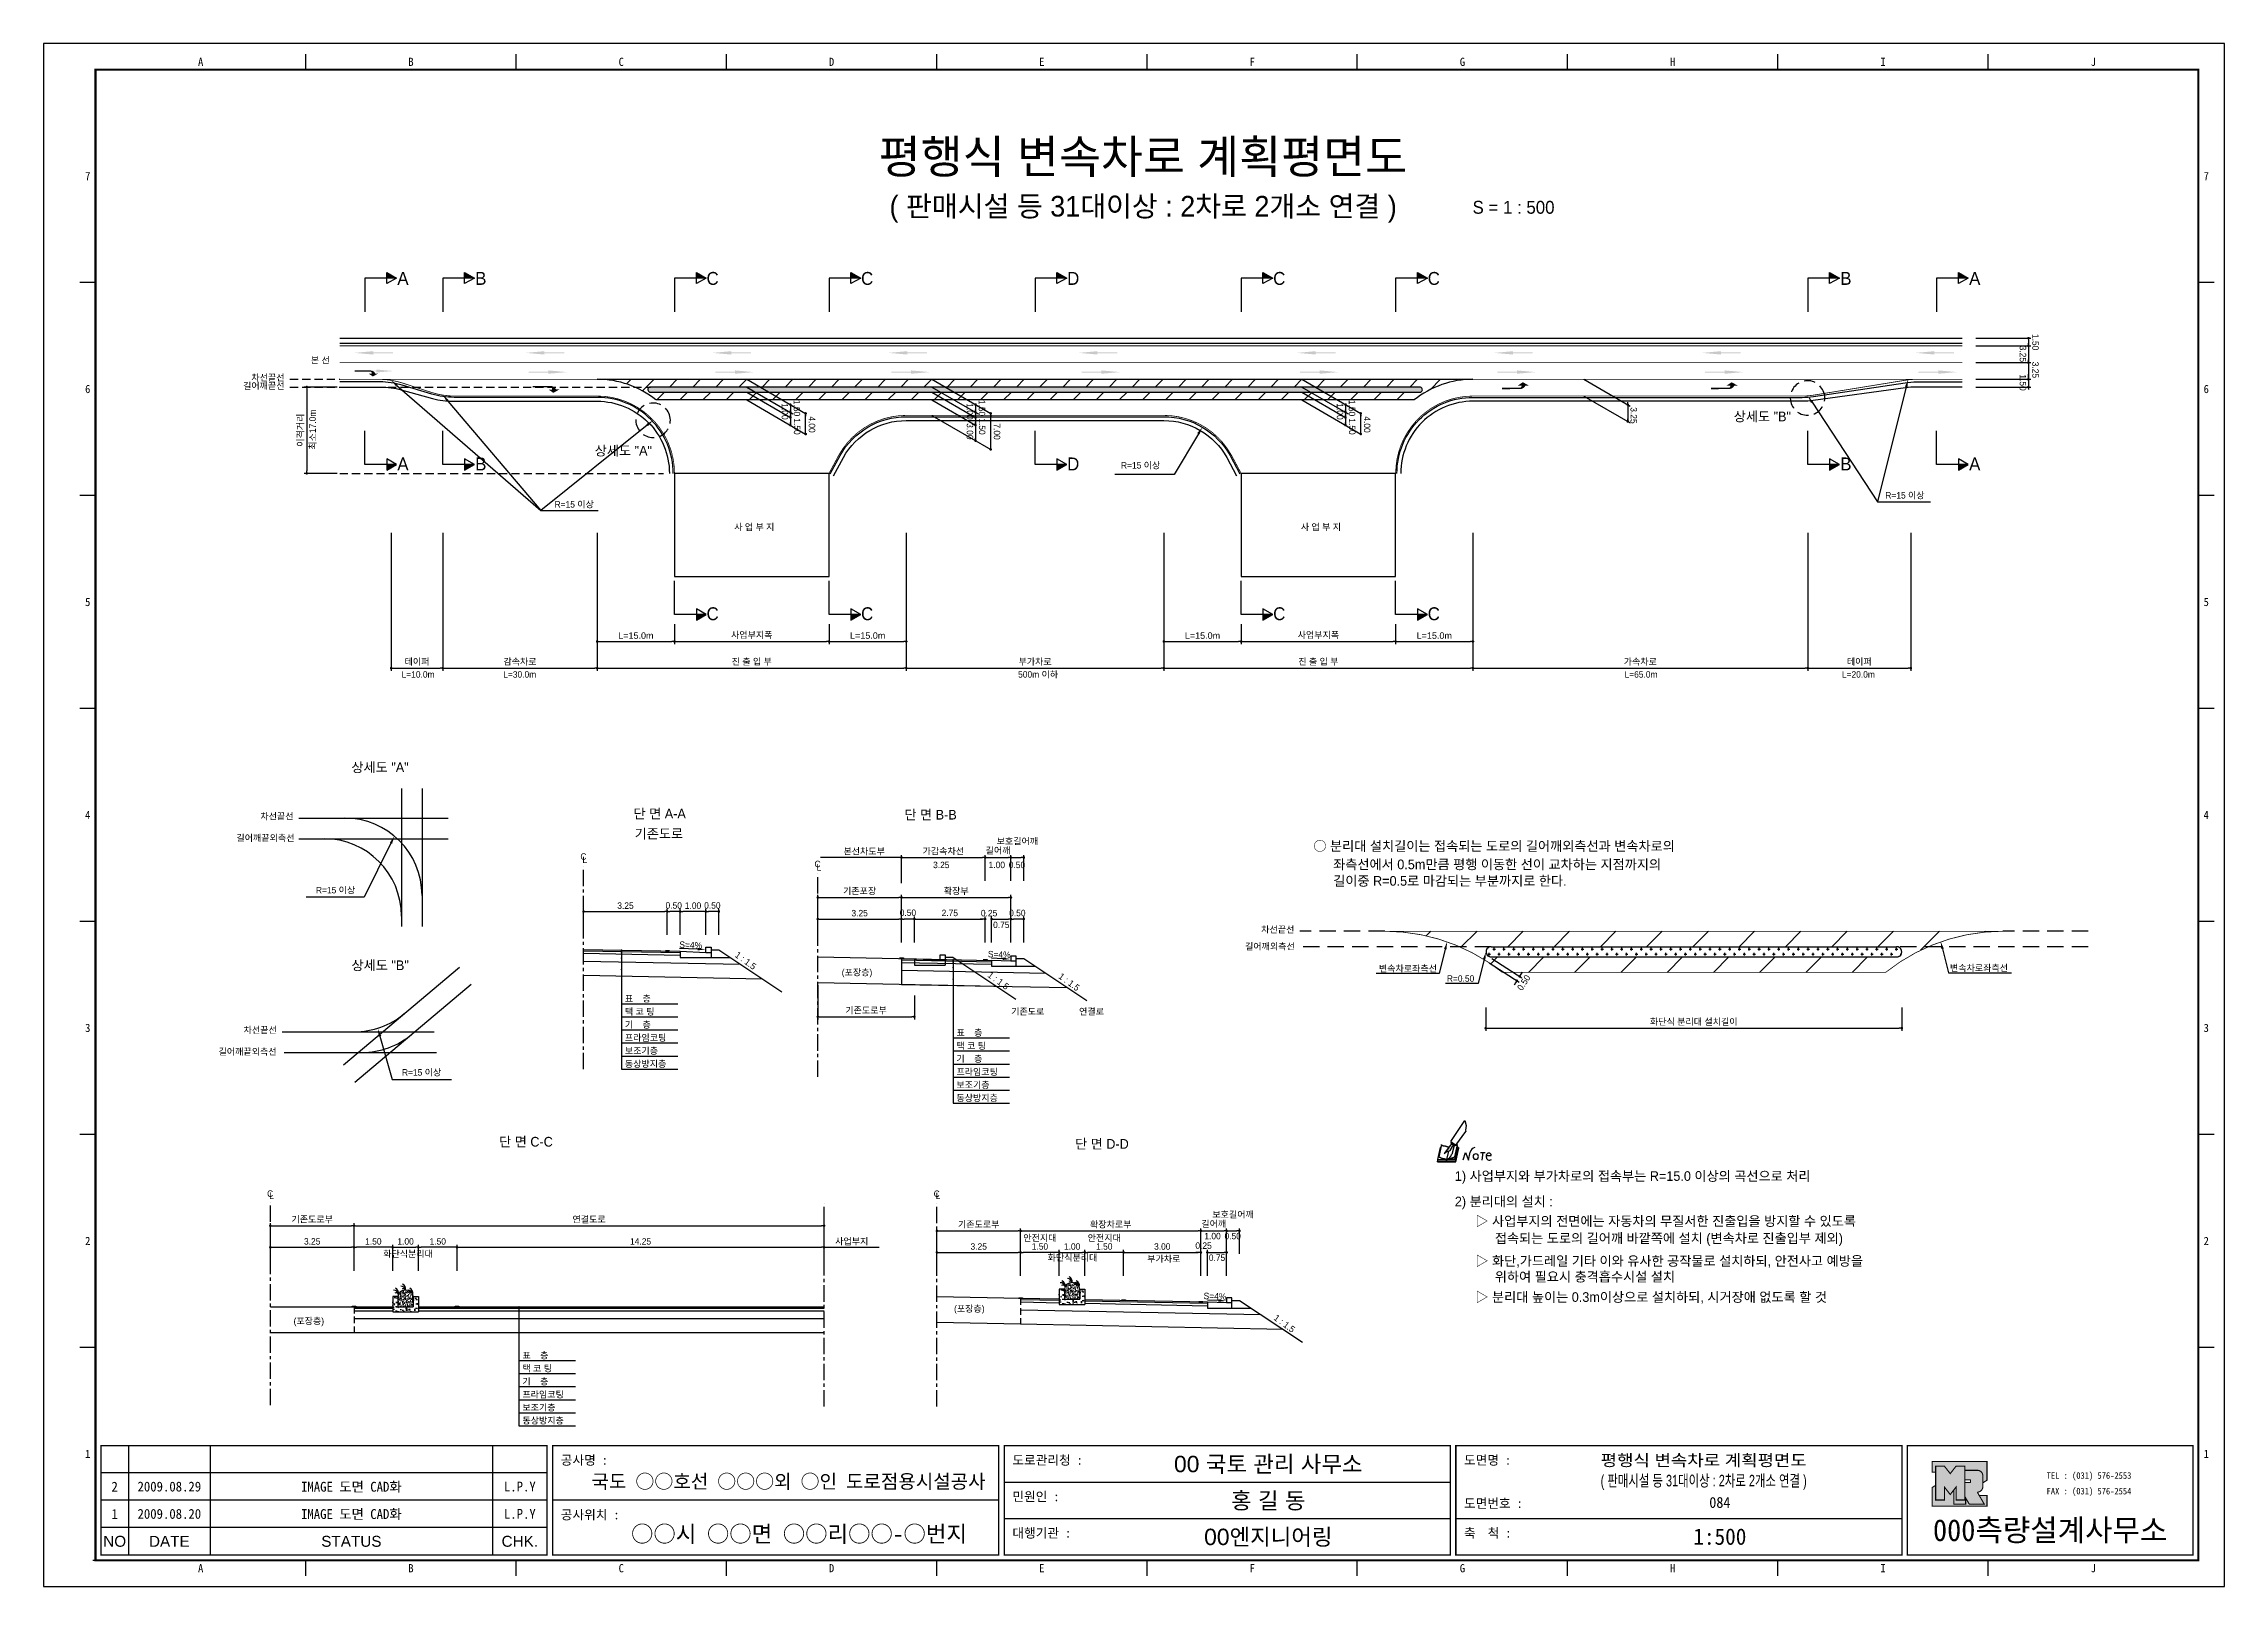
# Model space of a CAD drawing. Header units: millimetres. Extents: x 468 to 892, y 9 to 309.
import ezdxf
from ezdxf.enums import TextEntityAlignment as Align

# ---------------------------------------------------------------- set-up
doc = ezdxf.new("R2010")
doc.units = ezdxf.units.MM
doc.linetypes.add('CENTER', pattern=[50.8, 31.75, -6.35, 6.35, -6.35])
doc.linetypes.add('HIDDEN', pattern=[9.525, 6.35, -3.175])
for name, color, linetype in [('CC-GSTR-0004', 4, 'Continuous'), ('CM-LANE-0030', 30, 'Continuous'), ('CZ-DIMT-0002', 7, 'Continuous'), ('CZ-EXST-0002', 1, 'Continuous'), ('CZ-LIN1-0007', 7, 'Continuous'), ('CZ-LIN2-0003', 3, 'Continuous'), ('CZ-LINE-0001', 7, 'Continuous'), ('CZ-TEXT-BOX0', 7, 'Continuous'), ('TITLE', 7, 'Continuous')]:
    doc.layers.add(name, color=color, linetype=linetype)
doc.styles.add('견고딕', font='arial.ttf')
doc.styles.add('돋움', font='')
doc.styles.add('돋음체', font='')
doc.styles.get('돋움').set_extended_font_data('Dotum')
doc.styles.get('돋음체').set_extended_font_data('DotumChe')

msp = doc.modelspace()

# ---------------------------------------------------------------- texts
at = {"layer": 'CZ-DIMT-0002', "style": '돋움'}
for s, height, p in [('A', 2.5, (538.09, 262.97)), ('B', 2.5, (553.21, 262.97)), ('C', 2.5, (598.21, 262.97)), ('C', 2.5, (628.21, 262.97)), ('D', 2.5, (668.21, 262.97)), ('C', 2.5, (708.21, 262.97)), ('C', 2.5, (738.21, 262.97)), ('B', 2.5, (818.21, 262.97)), ('A', 2.5, (843.23, 262.97)), ('본 선', 1.25, (522.04, 247.08)), ('길어깨끝선', 1.25, (511.08, 242.13)), ('차선끝선', 1.25, (511.88, 243.72)), ('상세도 "B"', 1.875, (802, 236.18)), ('상세도 "A"', 1.875, (580.88, 229.54)), ('A', 2.5, (538.09, 226.97)), ('B', 2.5, (553.21, 226.97)), ('D', 2.5, (668.21, 226.97)), ('R=15 이상', 1.25, (681.3, 226.7)), ('B', 2.5, (818.21, 226.97)), ('A', 2.5, (843.23, 226.97)), ('R=15 이상', 1.25, (829.68, 220.88)), ('R=15 이상', 1.25, (571.34, 219.13)), ('사 업 부 지', 1.25, (606.3, 214.72)), ('사 업 부 지', 1.25, (716.3, 214.72)), ('C', 2.5, (598.21, 197.9)), ('C', 2.5, (628.21, 197.9)), ('C', 2.5, (708.21, 197.9)), ('C', 2.5, (738.21, 197.9)), ('L=10.0m', 1.25, (541.03, 186.12)), ('L=30.0m', 1.25, (560.76, 186.12)), ('500m 이하', 1.25, (661.4, 186.12)), ('L=65.0m', 1.25, (778.44, 186.12)), ('L=20.0m', 1.25, (820.64, 186.12)), ('차선끝선', 1.25, (513.64, 158.59)), ('길어깨끝외측선', 1.25, (511.4, 154.39)), ('C', 1.25, (573.13, 150.79)), ('L', 1.25, (573.39, 150.13)), ('C', 1.25, (618.58, 149.34)), ('L', 1.25, (618.85, 148.68)), ('R=15 이상', 1.25, (525.01, 144.27)), ('차선끝선', 1.25, (707.92, 136.63)), ('차선끝선', 1.25, (510.37, 117.11)), ('길어깨끝외측선', 1.25, (507.92, 112.92)), ('R=15 이상', 1.25, (541.71, 108.9)), ('C', 1.25, (512.31, 85.37)), ('L', 1.25, (512.57, 84.97)), ('C', 1.25, (641.71, 85.35)), ('L', 1.25, (641.97, 84.96))]:
    msp.add_text(s, height=height, dxfattribs=at).set_placement(p, align=Align.MIDDLE_CENTER)
for s, rotation, p in [('3.25', 270, (851.96, 249.92)), ('1.50', 270, (854.4, 252.2)), ('3.25', 270, (854.4, 246.81)), ('1.50', 270, (851.96, 244.36)), ('최소17.0m', 90, (521.18, 229.74))]:
    msp.add_text(s, height=1.25, rotation=rotation, dxfattribs=at).set_placement(p)
for s, p in [('○ 분리대 설치길이는 접속되는 도로의 길어깨외측선과 변속차로의', (714.83, 152.82)), ('좌측선에서 0.5m만큼 평행 이동한 선이 교차하는 지점까지의', (718.68, 149.26)), ('길이중 R=0.5로 마감되는 부분까지로 한다.', (718.68, 146.06)), ('1) 사업부지와 부가차로의 접속부는 R=15.0 이상의 곡선으로 처리', (742.3, 88.78)), ('2) 분리대의 설치 :', (742.3, 83.84)), ('▷ 사업부지의 전면에는 자동차의 무질서한 진출입을 방지할 수 있도록', (746.28, 80.04)), ('접속되는 도로의 길어깨 바깥쪽에 설치 (변속차로 진출입부 제외)', (750.06, 76.71)), ('▷ 화단,가드레일 기타 이와 유사한 공작물로 설치하되, 안전사고 예방을', (746.28, 72.31)), ('위하여 필요시 충격흡수시설 설치', (750.06, 69.25)), ('▷ 분리대 높이는 0.3m이상으로 설치하되, 시거장애 없도록 할 것', (746.28, 65.3))]:
    msp.add_text(s, height=1.875, dxfattribs=at).set_placement(p, align=Align.MIDDLE_LEFT)
for s, p in [('3.25', (641.01, 148.53)), ('1.00', (651.79, 148.53)), ('0.50', (655.7, 148.53)), ('길어깨외측선', (701.57, 132.72)), ('(포장층)', (623.28, 127.69)), ('변속차로좌측선', (727.56, 128.42)), ('R=0.50', (740.75, 126.48)), ('변속차로좌측선', (838.42, 128.53)), ('표    층', (581.17, 122.59)), ('기    층', (581.17, 117.53)), ('택 코 팅', (581.17, 120.06)), ('기존도로', (656.16, 120.09)), ('연결로', (669.35, 120.09)), ('프라임코팅', (581.17, 115)), ('표    층', (645.54, 115.97)), ('택 코 팅', (645.54, 113.44)), ('보조기층', (581.17, 112.46)), ('동상방지층', (581.17, 109.93)), ('기    층', (645.54, 110.91)), ('프라임코팅', (645.54, 108.38)), ('보조기층', (645.54, 105.84)), ('동상방지층', (645.54, 103.31)), ('사업부지', (622, 75.48)), ('안전지대', (658.51, 76.15)), ('안전지대', (671.02, 76.15)), ('1.00', (693.67, 76.51)), ('0.50', (697.58, 76.51)), ('화단식분리대', (534.25, 73.07)), ('화단식분리대', (663.24, 72.32)), ('부가차로', (682.58, 72.08)), ('(포장층)', (645.08, 62.42)), ('(포장층)', (516.86, 60.02)), ('표    층', (561.28, 53.36)), ('택 코 팅', (561.28, 50.83)), ('프라임코팅', (561.28, 45.77)), ('기    층', (561.28, 48.3)), ('보조기층', (561.28, 43.24)), ('동상방지층', (561.28, 40.71))]:
    msp.add_text(s, height=1.25, dxfattribs=at).set_placement(p)
for s, rotation, p in [('S=4%', 357.7094, (593.96, 133.61)), ('1 : 1.5', 323.8881, (604.62, 130.58)), ('S=4%', 357.7094, (653.85, 131.78)), ('1 : 1.5', 323.8881, (653.68, 126.69)), ('1 : 1.5', 323.8881, (667.43, 126.44)), ('S=4%', 357.7094, (695.73, 65.45)), ('1 : 1.5', 323.8881, (709.22, 60.16))]:
    msp.add_text(s, height=1.25, rotation=rotation, dxfattribs=at).set_placement(p, align=Align.MIDDLE_CENTER)
at = {"layer": 'CZ-DIMT-0002', "char_height": 1.25, "attachment_point": 5, "style": '돋움'}
for s, insert, rotation in [('1.00', (612.24, 237.15), 270), ('1.50', (614.57, 237.81), 270), ('1.00', (648.16, 237.15), 270), ('1.50', (650.49, 237.81), 270), ('1.00', (720, 237.15), 270), ('1.50', (722.33, 237.81), 270), ('3.25', (777.02, 236.38), 270), ('1.50', (614.6, 234.24), 270), ('4.00', (617.49, 234.62), 270), ('3.00', (648.16, 233.29), 270), ('1.50', (650.52, 234.24), 270), ('7.00', (653.41, 233.25), 270), ('1.50', (722.37, 234.24), 270), ('4.00', (725.26, 234.62), 270), ('\\A1;0.50', (755.68, 126.31), 57.1401)]:
    msp.add_mtext(s, dxfattribs=dict(at, insert=insert, rotation=rotation))
at = {"layer": 'CZ-DIMT-0002', "insert": (627.63, 151.72), "char_height": 1.25, "attachment_point": 5, "style": '돋움'}
msp.add_mtext('본선차도부', dxfattribs=at)
at = {"layer": 'CZ-LINE-0001', "insert": (518.24, 233.51), "char_height": 1.25, "attachment_point": 5, "rotation": 90, "style": '돋움'}
msp.add_mtext('\\A1;이격거리', dxfattribs=at)
at = {"layer": 'CZ-LINE-0001', "char_height": 1.25, "attachment_point": 5, "style": '돋움'}
for s, insert in [('\\A1;{\\fArial|b0|i0|c0|p32;L=15.0m}', (583.31, 193.65)), ('\\A1;사업부지폭', (605.81, 193.71)), ('\\A1;{\\fArial|b0|i0|c0|p32;L=15.0m}', (628.31, 193.65)), ('\\A1;{\\fArial|b0|i0|c0|p32;L=15.0m}', (693.31, 193.65)), ('\\A1;사업부지폭', (715.81, 193.71)), ('\\A1;{\\fArial|b0|i0|c0|p32;L=15.0m}', (738.31, 193.65)), ('\\A1;테이퍼', (540.81, 188.54)), ('\\A1;감속차로', (560.81, 188.54)), ('\\A1;진 출 입 부', (605.81, 188.54)), ('\\A1;부가차로', (660.81, 188.54)), ('\\A1;진 출 입 부', (715.81, 188.54)), ('\\A1;가속차로', (778.31, 188.54)), ('\\A1;테이퍼', (820.81, 188.54)), ('\\A1;가감속차선', (643, 151.77)), ('\\A1;길어깨', (653.62, 151.9)), ('\\A1;보호길어깨', (657.37, 153.69)), ('\\A1;기존포장', (626.75, 144.03)), ('\\A1;확장부', (645.5, 144.03)), ('\\A1;3.25', (581.29, 141.25)), ('\\A1;0.50', (590.66, 141.28)), ('\\A1;1.00', (594.41, 141.25)), ('\\A1;0.50', (598.16, 141.28)), ('\\A1;3.25', (626.75, 139.79)), ('\\A1;0.50', (636.12, 139.87)), ('\\A1;2.75', (644.25, 139.83)), ('\\A1;0.25', (651.88, 139.8)), ('\\A1;0.50', (657.37, 139.82)), ('\\A1;0.75', (654.25, 137.52)), ('\\A1;기존도로부', (628, 120.88)), ('\\A1;화단식 분리대 설치길이', (788.68, 118.66)), ('\\A1;기존도로부', (520.47, 80.32)), ('\\A1;연결도로', (574.22, 80.31)), ('\\A1;보호길어깨', (699.25, 81.25)), ('\\A1;3.25', (520.47, 76.09)), ('\\A1;1.50', (532.35, 76.09)), ('\\A1;1.00', (538.6, 76.09)), ('\\A1;1.50', (544.85, 76.09)), ('\\A1;14.25', (584.22, 76.09)), ('\\A1;기존도로부', (649.87, 79.33)), ('\\A1;확장차로{\\fGulimChe|b0|i0|c129|p32;부}', (675.5, 79.33)), ('\\A1;길어깨', (695.5, 79.45)), ('\\A1;3.25', (649.87, 75.1)), ('\\A1;1.50', (661.75, 75.1)), ('\\A1;1.00', (668, 75.1)), ('\\A1;1.50', (674.25, 75.1)), ('\\A1;3.00', (685.5, 75.1)), ('\\A1;0.25', (693.52, 75.27)), ('\\A1;0.75', (696.13, 72.93))]:
    msp.add_mtext(s, dxfattribs=dict(at, insert=insert))
at = {"layer": 'CZ-TEXT-BOX0', "style": '돋움'}
for s, p in [('상세도 "A"', (533.65, 168.1)), ('단 면 A-A', (587.93, 159.12)), ('단 면 B-B', (640.52, 158.9)), ('기존도로', (587.78, 155.22)), ('상세도 "B"', (533.67, 129.68)), ('단 면 C-C', (561.97, 95.44)), ('단 면 D-D', (673.78, 95.02))]:
    msp.add_text(s, height=1.875, dxfattribs=at).set_placement(p, align=Align.MIDDLE_CENTER)
at = {"layer": 'TITLE', "color": 3, "linetype": 'Continuous', "style": '돋음체'}
for s, p in [('A', (498.82, 305)), ('B', (539.65, 305)), ('C', (580.47, 305)), ('D', (621.3, 305)), ('E', (662.12, 305)), ('F', (702.95, 305)), ('G', (743.77, 305)), ('H', (784.6, 305)), ('I', (825.42, 305)), ('J', (866.25, 305)), ('7', (476.9, 282.83)), ('7', (888.17, 282.83)), ('6', (476.9, 241.5)), ('6', (888.17, 241.5)), ('5', (476.9, 200.17)), ('5', (888.17, 200.17)), ('4', (476.9, 158.85)), ('4', (888.17, 158.85)), ('3', (476.9, 117.52)), ('3', (888.17, 117.52)), ('2', (476.9, 76.19)), ('2', (888.17, 76.19)), ('1', (476.9, 34.86)), ('1', (888.17, 34.86)), ('A', (498.82, 12.68)), ('B', (539.65, 12.68)), ('C', (580.47, 12.68)), ('D', (621.3, 12.68)), ('E', (662.12, 12.68)), ('F', (702.95, 12.68)), ('G', (743.77, 12.68)), ('H', (784.6, 12.68)), ('I', (825.42, 12.68)), ('J', (866.25, 12.68))]:
    msp.add_text(s, height=1.59, dxfattribs=at).set_placement(p, align=Align.MIDDLE)
at = {"layer": 'TITLE', "style": '돋움'}
for s, height, p in [('평행식 변속차로 계획평면도', 6.5, (681.75, 286.61)), ('( 판매시설 등 31대이상 : 2차로 2개소 연결 )', 4, (681.79, 276.98))]:
    msp.add_text(s, height=height, dxfattribs=at).set_placement(p, align=Align.MIDDLE_CENTER)
msp.add_text('S = 1 : 500', height=2.5, dxfattribs=at).set_placement((745.74, 276.77), align=Align.MIDDLE_LEFT)
at = {"layer": 'TITLE', "style": '돋음체'}
for s, p in [('공사명 : ', (568.74, 32.76)), ('도로관리청 :', (656.41, 32.76)), ('도면명 :', (744.08, 32.76)), ('민원인 :', (656.41, 25.68)), ('도면번호 :', (744.08, 24.37)), ('공사위치 :', (568.74, 22.15)), ('대행기관 :', (656.41, 18.61)), ('축  척 :', (744.08, 18.61))]:
    msp.add_text(s, height=1.804, dxfattribs=at).set_placement(p)
at = {"layer": 'TITLE', "color": 7, "linetype": 'Continuous'}
for s, height, style, p in [('00 국토 관리 사무소', 3.1832, '견고딕', (706.08, 32.93)), ('국도 ○○호선 ○○○외 ○인 도로점용시설공사', 2.7, '돋음체', (612.95, 29.55)), ('홍 길 동', 3.183, '견고딕', (706.08, 25.86)), ('○○시 ○○면 ○○리○○-○번지', 3.1832, '돋음체', (614.98, 19.38)), ('00엔지니어링', 3.183, '견고딕', (706.08, 18.79))]:
    msp.add_text(s, height=height, dxfattribs=dict(at, style=style)).set_placement(p, align=Align.MIDDLE)
at = {"layer": 'TITLE', "style": '돋움'}
for s, width, p, p2 in [('평행식 변속차로 계획평면도', 1.010039, (770.61, 32.51), (810.61, 32.51)), ('( 판매시설 등 31대이상 : 2차로 2개소 연결 )', 0.636772, (770.61, 28.55), (810.61, 28.55))]:
    msp.add_text(s, height=2.25, dxfattribs=dict(at, width=width)).set_placement(p, p2, align=Align.FIT)
at = {"layer": 'TITLE', "style": '돋음체'}
for p in [(528.08, 28.51), (528.08, 23.21)]:
    msp.add_text('IMAGE 도면 CAD화', height=1.9099, dxfattribs=at).set_placement(p, align=Align.MIDDLE)
at = {"layer": 'TITLE', "color": 180, "style": '돋음체'}
for s, p in [('TEL : (031) 576-2553', (857.18, 30.03)), ('FAX : (031) 576-2554', (857.18, 27))]:
    msp.add_text(s, height=1.2733, dxfattribs=at).set_placement(p)
at = {"layer": 'TITLE', "color": 1, "linetype": 'Continuous', "style": '돋음체'}
msp.add_text('2', height=1.91, dxfattribs=at).set_placement((482.13, 28.51), align=Align.MIDDLE)
at = {"layer": 'TITLE', "linetype": 'Continuous'}
for s, height, style, p in [('2009.08.29', 1.91, '돋음체', (492.74, 28.51)), ('L.P.Y', 1.91, '돋음체', (560.78, 28.51)), ('084', 2.122, '돋음체', (793.75, 25.43)), ('1', 1.91, '돋음체', (482.13, 23.21)), ('2009.08.20', 1.91, '돋음체', (492.74, 23.21)), ('L.P.Y', 1.91, '돋음체', (560.78, 23.21)), ('NO', 2.122, '견고딕', (482.13, 17.9)), ('DATE', 2.122, '견고딕', (492.74, 17.9)), ('STATUS', 2.122, '견고딕', (528.08, 17.9)), ('CHK.', 2.122, '견고딕', (560.78, 17.9)), ('1:500', 3.183, '돋음체', (793.75, 18.79))]:
    msp.add_text(s, height=height, dxfattribs=dict(at, style=style)).set_placement(p, align=Align.MIDDLE)
at = {"layer": 'TITLE', "color": 180, "style": '돋음체'}
msp.add_text('000측량설계사무소', height=4.244, dxfattribs=at).set_placement((857.88, 17.94), align=Align.CENTER)

# ---------------------------------------------------------------- blocks, each defined once
blk = doc.blocks.new('note')
for p, q in [((0.85, 3.5), (3.53, 7.57)), ((1.8, 2.79), (3.74, 5.46)), ((3.53, 7.57), (3.8, 6.64)), ((3.8, 6.64), (3.69, 5.72)), ((3.69, 5.72), (3.74, 5.46)), ((-1.24, 2.36), (-1.77, 0)), ((-1.77, 0), (1.77, 0)), ((-1.77, 0), (-1.77, -0.3)), ((-1.53, 0.52), (-1.55, 0.54)), ((-1.01, 2.9), (-1.53, 0.52)), ((-1.48, 0.48), (-1.53, 0.52)), ((-1.43, 0.44), (-1.48, 0.48)), ((-1.38, 0.41), (-1.43, 0.44)), ((-1.33, 0.4), (-1.38, 0.41)), ((-1.27, 0.37), (-1.33, 0.4)), ((-1.22, 0.35), (-1.27, 0.37)), ((-1.13, 2.36), (-1.24, 2.36)), ((-1.17, 0.33), (-1.22, 0.35)), ((-1.12, 0.32), (-1.17, 0.33)), ((-1.02, 0.25), (-1.12, 0.32)), ((-0.97, 0.22), (-1.02, 0.25)), ((-1, 2.9), (-1.01, 2.9)), ((-0.98, 2.85), (-1, 2.9)), ((-0.95, 2.8), (-0.98, 2.85)), ((-0.93, 0.21), (-0.97, 0.22)), ((-0.9, 2.75), (-0.95, 2.8)), ((-0.88, 0.19), (-0.93, 0.21)), ((-0.85, 2.72), (-0.9, 2.75)), ((-0.8, 0.18), (-0.88, 0.19)), ((-0.79, 2.69), (-0.85, 2.72)), ((-0.75, 0.17), (-0.8, 0.18)), ((-0.74, 2.68), (-0.79, 2.69)), ((-0.7, 0.16), (-0.75, 0.17)), ((-0.69, 2.65), (-0.74, 2.68)), ((-0.64, 0.15), (-0.7, 0.16)), ((-0.64, 2.65), (-0.69, 2.65)), ((-0.59, 2.63), (-0.64, 2.65)), ((-0.58, 0.14), (-0.64, 0.15)), ((-0.54, 2.62), (-0.59, 2.63)), ((-0.53, 0.13), (-0.58, 0.14)), ((-0.48, 2.61), (-0.54, 2.62)), ((-0.48, 0.12), (-0.53, 0.13)), ((-0.43, 2.61), (-0.48, 2.61)), ((-0.43, 0.11), (-0.48, 0.12)), ((0.75, 2.77), (-0.46, 1.16)), ((0.37, 2.24), (-0.46, 1.16)), ((-0.46, 1.16), (-0.08, 1.47)), ((-0.38, 2.59), (-0.43, 2.61)), ((-0.38, 0.08), (-0.43, 0.11)), ((-0.33, 2.59), (-0.38, 2.59)), ((-0.29, 0.06), (-0.38, 0.08)), ((-0.27, 2.58), (-0.33, 2.59)), ((-0.23, 0.05), (-0.29, 0.06)), ((-0.22, 2.57), (-0.27, 2.58)), ((-0.16, 0.04), (-0.23, 0.05)), ((-0.17, 2.56), (-0.22, 2.57)), ((-0.12, 2.55), (-0.17, 2.56)), ((-0.11, 0.03), (-0.16, 0.04)), ((-0.07, 2.53), (-0.12, 2.55)), ((-0.04, 0.02), (-0.11, 0.03)), ((-0.08, 1.47), (0.72, 1.75)), ((-0.01, 2.51), (-0.07, 2.53)), ((-0.05, -0.3), (-0.05, 0)), ((0, 0), (-0.04, 0.02)), ((0.04, 2.5), (-0.01, 2.51)), ((0.37, 1.63), (0, 0)), ((0, 0), (1.6, 0.53)), ((0, 0), (1.65, 0.18)), ((0, 0.01), (0.06, 0.04)), ((0, -0.3), (0, 0)), ((0.09, 2.48), (0.04, 2.5)), ((0.05, -0.3), (0.05, 0)), ((0.06, 0.04), (0.11, 0.07)), ((0.14, 2.48), (0.09, 2.48)), ((0.11, 0.07), (0.16, 0.09)), ((0.2, 2.47), (0.14, 2.48)), ((0.16, 0.09), (0.21, 0.12)), ((0.26, 2.43), (0.18, 2.46)), ((0.21, 0.12), (0.27, 0.14)), ((0.34, 2.4), (0.26, 2.43)), ((0.27, 0.14), (0.36, 0.19)), ((0.45, 2.37), (0.34, 2.4)), ((0.36, 0.19), (0.41, 0.22)), ((0.41, 0.22), (0.46, 0.27)), ((0.46, 0.27), (0.51, 0.3)), ((0.51, 0.3), (0.56, 0.34)), ((0.56, 0.34), (0.6, 0.4)), ((0.6, 0.4), (0.64, 0.45)), ((0.64, 0.45), (0.67, 0.51)), ((0.67, 0.51), (0.74, 0.58)), ((0.72, 1.75), (1.16, 2.53)), ((0.74, 0.58), (0.79, 0.63)), ((1, 3.1), (0.75, 2.77)), ((0.79, 0.63), (0.83, 0.68)), ((0.83, 0.68), (0.86, 0.73)), ((0.85, 3.5), (1.8, 2.79)), ((1, 3.4), (0.85, 3.21)), ((0.85, 3.21), (1.52, 2.71)), ((0.86, 0.73), (0.89, 0.79)), ((0.89, 0.84), (0.92, 0.89)), ((0.89, 0.79), (0.89, 0.84)), ((0.92, 0.89), (0.96, 0.95)), ((0.96, 0.95), (1.01, 0.97)), ((1.47, 2.74), (1.01, 0.97)), ((1.16, 2.53), (1.37, 2.82)), ((2.13, 2.84), (1.44, 2.63)), ((1.52, 2.71), (1.66, 2.9)), ((1.6, 0.53), (2.13, 2.84)), ((1.65, 0.18), (2.19, 2.48)), ((1.77, 0), (2.3, 2.36)), ((1.77, -0.3), (2.3, 2.07)), ((1.77, -0.38), (2.3, 1.99)), ((1.77, -0.44), (2.3, 1.93)), ((1.77, 0), (1.77, -0.3)), ((2.19, 2.48), (2.04, 2.47)), ((2.3, 2.36), (2.16, 2.36)), ((2.3, 2.36), (2.3, 2.07)), ((3.21, -0.08), (3.68, 1.4)), ((3.68, 1.4), (4.26, -0.14)), ((4.26, -0.14), (4.56, 1.44)), ((6.55, 1.34), (7.46, 1.34)), ((7.01, 1.34), (6.87, -0.11)), ((7.71, 0.77), (7.71, 0.55)), ((7.71, 0.77), (8.67, 0.77)), ((-1.77, -0.3), (1.77, -0.3)), ((-1.77, -0.43), (-1.77, -0.3)), ((-1.77, -0.37), (1.77, -0.37)), ((-1.77, -0.43), (1.77, -0.43))]:
    blk.add_line(p, q)
for centre, major_axis, start_param, end_param in [((0.4, 2.31), (0.0702, 0.0702), 3.283946, 6.425539), ((5.68, 1.23), (-0.806, 0.806), -0.591174, 0.597824), ((5.66, 0.58), (-0.378, 0.378), 3.926991, 10.210176), ((8.3, 0.49), (0.422, 0.422), 2.265602, 4.634911), ((8.19, 0.77), (-0.342, 0.342), 3.926991, 7.068583)]:
    blk.add_ellipse(centre, major_axis=major_axis, ratio=1, start_param=start_param, end_param=end_param)
blk = doc.blocks.new('_Dot')
at = {"color": 0, "linetype": 'ByBlock', "lineweight": -2}
blk.add_line((-0.5, 0), (-1, 0), dxfattribs=at)
at = {"color": 0, "linetype": 'ByBlock', "const_width": 0.5}
blk.add_lwpolyline([(-0.25, 0, 1), (0.25, 0, 1)], format="xyb", close=True, dxfattribs=at)

# ---------------------------------------------------------------- hatches: boundary and pattern name
at = {"layer": 'CM-LANE-0030'}
h = msp.add_hatch(dxfattribs=at)
h.set_pattern_fill('ANSI31', color=256, style=0)
h.set_pattern_definition([(45, (-1987.812, 12.5627), (-2.245064, 2.245064), [])])
h.paths.add_polyline_path([(575.81, 243.39, -0.170323), (587.22, 239.39), (734.41, 239.39, -0.170323), (745.81, 243.39)])
h.paths.add_polyline_path([(735.49, 241.89, -0.750696), (735.76, 240.96, 0.001926), (735.64, 240.89), (585.99, 240.89, 0.001926), (585.87, 240.96, -0.750696), (586.13, 241.89)], flags=16)
h = msp.add_hatch(dxfattribs=at)
h.set_pattern_fill('ANSI31', color=256, scale=2, style=0)
h.set_pattern_definition([(45, (-577.1367, -325.355), (-4.490128, 4.490128), [])])
h.paths.add_polyline_path([(728.71, 136.29, -0.170323), (751.52, 128.29), (825.91, 128.29, -0.170323), (848.71, 136.29)])
h.paths.add_polyline_path([(828.07, 133.29, -0.750696), (828.61, 131.45, 0.001926), (828.37, 131.29), (749.06, 131.29, 0.001926), (748.82, 131.45, -0.750696), (749.35, 133.29)], flags=16)
at = {"layer": 'CZ-EXST-0002'}
h = msp.add_hatch(dxfattribs=at)
h.set_pattern_fill('AR-SAND', color=256, scale=0.01, style=0)
h.set_pattern_definition([(37.5, (-442.61738, 3547.70967), (-0.016000313, 0.489413237), [0, -0.38608, 0, -0.4318, 0, -0.41275]), (7.5, (-442.6174, 3547.70967), (0.44952328, 0.7168251), [0, -0.20828, 0, -0.34798, 0, -0.13335]), (327.5, (-442.9298, 3547.70967), (0.79099237, 0.001437185), [0, -0.127, 0, -0.4572, 0, -0.5969]), (317.5, (-442.9298, 3547.7097), (0.76355645, 0.22292932), [0, -0.0635, 0, -0.29972, 0, -0.3429])])
edge = h.paths.add_edge_path()
edge.add_ellipse((668, 66.86), major_axis=(-1.5, 0), ratio=0.829212, start_angle=180, end_angle=360)
edge.add_line((666.5, 66.86), (666.5, 64.86))
edge.add_line((666.5, 64.86), (669.5, 64.86))
edge.add_line((669.5, 64.86), (669.5, 66.86))
h = msp.add_hatch(dxfattribs=at)
h.set_pattern_fill('AR-CONC', color=256, scale=0.01, style=0)
h.set_pattern_definition([(50, (-572.0202, 3546.2465), (1.8218467, -0.15939086), [0.1905, -2.0955]), (355, (-572.0202, 3546.2465), (-0.3524283, 1.9105664), [0.1524, -1.6764]), (100.451, (-571.8684, 3546.2332), (1.469425, 1.7511669), [0.1619, -1.7809]), (46.1842, (-572.0202, 3546.7545), (2.7107904, -0.4204233), [0.28575, -3.14325]), (96.6356, (-571.7943, 3546.7195), (2.3740423, 2.4742556), [0.24285, -2.67135]), (351.184, (-572.0202, 3546.7545), (2.374046, 2.4742512), [0.2286, -2.5146]), (21, (-571.7662, 3546.6275), (1.5161488, -1.0226552), [0.1905, -2.0955]), (326, (-571.7662, 3546.6275), (0.6180203, 1.8418797), [0.1524, -1.6764]), (71.4514, (-571.6399, 3546.5423), (2.1341649, 0.8192286), [0.1619, -1.7809]), (37.5, (-572.02024, 3546.2465), (0.03088603, 0.84555039), [0, -1.65608, 0, -1.7018, 0, -1.68275]), (7.5, (-572.0202, 3546.2465), (0.66819663, 1.00180575), [0, -0.97028, 0, -1.61798, 0, -0.64135]), (327.5, (-572.58666, 3546.2465), (1.35590595, -0.05728744), [0, -0.635, 0, -1.9812, 0, -2.6289]), (317.5, (-572.8407, 3546.2465), (1.4812918, 0.2542649), [0, -0.8255, 0, -1.31572, 0, -1.8669])])
h.paths.add_polyline_path([(541.1, 62.4), (541.1, 65.4), (540.1, 65.4), (540.1, 63.4), (537.1, 63.4), (537.1, 65.4), (536.1, 65.4), (536.1, 62.4)])
h = msp.add_hatch(dxfattribs=at)
h.set_pattern_fill('AR-SAND', color=256, scale=0.01, style=0)
h.set_pattern_definition([(37.5, (-572.02024, 3546.2465), (-0.016000313, 0.489413237), [0, -0.38608, 0, -0.4318, 0, -0.41275]), (7.5, (-572.02024, 3546.2465), (0.44952328, 0.7168251), [0, -0.20828, 0, -0.34798, 0, -0.13335]), (327.5, (-572.33266, 3546.2465), (0.79099237, 0.001437185), [0, -0.127, 0, -0.4572, 0, -0.5969]), (317.5, (-572.33266, 3546.2465), (0.76355645, 0.22292932), [0, -0.0635, 0, -0.29972, 0, -0.3429])])
edge = h.paths.add_edge_path()
edge.add_ellipse((538.6, 65.4), major_axis=(-1.5, 0), ratio=0.829212, start_angle=180, end_angle=360)
edge.add_line((537.1, 65.4), (537.1, 63.4))
edge.add_line((537.1, 63.4), (540.1, 63.4))
edge.add_line((540.1, 63.4), (540.1, 65.4))
h = msp.add_hatch(dxfattribs=at)
h.set_pattern_fill('AR-CONC', color=256, scale=0.01, style=0)
h.set_pattern_definition([(50, (-442.6174, 3547.7097), (1.8218467, -0.15939086), [0.1905, -2.0955]), (355, (-442.6174, 3547.7097), (-0.3524283, 1.9105664), [0.1524, -1.6764]), (100.451, (-442.4656, 3547.6964), (1.469425, 1.7511669), [0.1619, -1.7809]), (46.1842, (-442.6174, 3548.2177), (2.7107904, -0.4204233), [0.28575, -3.14325]), (96.6356, (-442.3915, 3548.1826), (2.3740423, 2.4742556), [0.24285, -2.67135]), (351.184, (-442.6174, 3548.2177), (2.374046, 2.4742512), [0.2286, -2.5146]), (21, (-442.3634, 3548.0907), (1.5161488, -1.0226552), [0.1905, -2.0955]), (326, (-442.3634, 3548.0907), (0.6180203, 1.8418797), [0.1524, -1.6764]), (71.4514, (-442.237, 3548.0054), (2.1341649, 0.8192286), [0.1619, -1.7809]), (37.5, (-442.6174, 3547.70967), (0.03088603, 0.84555039), [0, -1.65608, 0, -1.7018, 0, -1.68275]), (7.5, (-442.6174, 3547.7097), (0.66819663, 1.00180575), [0, -0.97028, 0, -1.61798, 0, -0.64135]), (327.5, (-443.1838, 3547.7097), (1.35590595, -0.05728744), [0, -0.635, 0, -1.9812, 0, -2.6289]), (317.5, (-443.4378, 3547.7097), (1.4812918, 0.2542649), [0, -0.8255, 0, -1.31572, 0, -1.8669])])
h.paths.add_polyline_path([(670.5, 63.86), (670.5, 66.86), (669.5, 66.86), (669.5, 64.86), (666.5, 64.86), (666.5, 66.86), (665.5, 66.86), (665.5, 63.86)])
at = {"layer": 'CZ-LIN1-0007'}
for points in [[(532.31, 248.85), (532.31, 248.63), (536.14, 248.63), (536.14, 248.42), (532.31, 248.42), (532.31, 248.2), (528.66, 248.52)], [(565.57, 248.85), (565.57, 248.63), (569.39, 248.63), (569.39, 248.42), (565.57, 248.42), (565.57, 248.2), (561.92, 248.52)], [(601.81, 248.85), (601.81, 248.63), (605.63, 248.63), (605.63, 248.42), (601.81, 248.42), (601.81, 248.2), (598.16, 248.52)], [(636, 248.85), (636, 248.63), (639.82, 248.63), (639.82, 248.42), (636, 248.42), (636, 248.2), (632.35, 248.52)], [(672.92, 248.85), (672.92, 248.63), (676.75, 248.63), (676.75, 248.42), (672.92, 248.42), (672.92, 248.2), (669.27, 248.52)], [(715.31, 248.85), (715.31, 248.63), (719.14, 248.63), (719.14, 248.42), (715.31, 248.42), (715.31, 248.2), (711.66, 248.52)], [(753.61, 248.85), (753.61, 248.63), (757.43, 248.63), (757.43, 248.42), (753.61, 248.42), (753.61, 248.2), (749.96, 248.52)], [(793.95, 248.85), (793.95, 248.63), (797.77, 248.63), (797.77, 248.42), (793.95, 248.42), (793.95, 248.2), (790.3, 248.52)], [(835.4, 248.85), (835.4, 248.63), (839.22, 248.63), (839.22, 248.42), (835.4, 248.42), (835.4, 248.2), (831.75, 248.52)], [(531.82, 245.12, -0.267976), (532.73, 244.51), (533.28, 244.52), (532.25, 243.94), (531.42, 244.51), (532.03, 244.51, 0.504994), (531.76, 244.88), (528.71, 244.9), (528.71, 245.14)], [(532.95, 245.29), (532.95, 245.1), (529.53, 245.1), (529.53, 244.91), (532.95, 244.91), (532.95, 244.72), (536.23, 245)], [(566.3, 245.12), (566.3, 244.9), (562.48, 244.9), (562.48, 244.69), (566.3, 244.69), (566.3, 244.47), (569.95, 244.79)], [(566.8, 242.1, -0.267976), (567.83, 241.42), (568.46, 241.42), (567.29, 240.76), (566.34, 241.41), (567.04, 241.41, 0.504994), (566.73, 241.83), (563.26, 241.85), (563.26, 242.12)], [(602.54, 245.12), (602.54, 244.9), (598.72, 244.9), (598.72, 244.69), (602.54, 244.69), (602.54, 244.47), (606.19, 244.79)], [(636.73, 245.12), (636.73, 244.9), (632.91, 244.9), (632.91, 244.69), (636.73, 244.69), (636.73, 244.47), (640.38, 244.79)], [(673.66, 245.12), (673.66, 244.9), (669.83, 244.9), (669.83, 244.69), (673.66, 244.69), (673.66, 244.47), (677.31, 244.79)], [(716.05, 245.12), (716.05, 244.9), (712.22, 244.9), (712.22, 244.69), (716.05, 244.69), (716.05, 244.47), (719.7, 244.79)], [(754.34, 245.12), (754.34, 244.9), (750.52, 244.9), (750.52, 244.69), (754.34, 244.69), (754.34, 244.47), (757.99, 244.79)], [(755, 241.49, 0.267976), (756.03, 242.18), (756.66, 242.18), (755.49, 242.83), (754.55, 242.19), (755.24, 242.18, -0.504994), (754.93, 241.76), (751.47, 241.74), (751.47, 241.47)], [(794.68, 245.12), (794.68, 244.9), (790.86, 244.9), (790.86, 244.69), (794.68, 244.69), (794.68, 244.47), (798.33, 244.79)], [(795.54, 241.49, 0.267976), (796.57, 242.18), (797.2, 242.18), (796.03, 242.83), (795.08, 242.19), (795.78, 242.18, -0.504994), (795.47, 241.76), (792, 241.74), (792, 241.47)], [(836.13, 245.12), (836.13, 244.9), (832.31, 244.9), (832.31, 244.69), (836.13, 244.69), (836.13, 244.47), (839.78, 244.79)], [(589.79, 132.43), (589.79, 132.56), (589.04, 132.57), (589.04, 132.45)], [(635.25, 130.97), (635.25, 131.1), (634.5, 131.11), (634.5, 130.99)], [(651.5, 130.65), (651.5, 130.77), (650.75, 130.79), (650.75, 130.66)], [(528.97, 63.4), (528.97, 63.53), (528.22, 63.53), (528.22, 63.4)], [(548.97, 63.4), (548.97, 63.53), (548.22, 63.53), (548.22, 63.4)], [(658.37, 65.02), (658.38, 65.14), (657.63, 65.16), (657.62, 65.03)], [(678.37, 64.62), (678.38, 64.74), (677.63, 64.76), (677.62, 64.63)], [(693.37, 64.32), (693.38, 64.44), (692.63, 64.46), (692.62, 64.33)]]:
    msp.add_hatch(color=256, dxfattribs=at).paths.add_polyline_path(points)
at = {"layer": 'CZ-LIN2-0003'}
h = msp.add_hatch(dxfattribs=at)
h.set_pattern_fill('CROSS', color=256, scale=0.075, style=0)
h.set_pattern_definition([(0, (-1987.81213, 12.56267), (0.47625, 0.47625), [0.238125, -0.714375]), (90, (-1987.69307, 12.4436), (-0.47625, 0.47625), [0.238125, -0.714375])])
h.paths.add_polyline_path([(735.64, 240.89, -0.001926), (735.76, 240.96, 0.750696), (735.49, 241.89), (586.13, 241.89, 0.750696), (585.87, 240.96, -0.001926), (585.99, 240.89)])
h = msp.add_hatch(dxfattribs=at)
h.set_pattern_fill('CROSS', color=256, scale=0.15, style=0)
h.set_pattern_definition([(0, (-577.1367, -325.3552), (0.9525, 0.9525), [0.47625, -1.42875]), (90, (-576.8985, -325.5934), (-0.9525, 0.9525), [0.47625, -1.42875])])
h.paths.add_polyline_path([(749.35, 133.29, 0.750696), (748.82, 131.45, -0.001926), (749.06, 131.29), (828.37, 131.29, -0.001926), (828.61, 131.45, 0.750696), (828.07, 133.29)])
at = {"layer": 'CZ-LINE-0001'}
for points in [[(534.94, 264.15), (534.94, 263.05), (536.84, 263.05)], [(550.05, 264.15), (550.05, 263.05), (551.96, 263.05)], [(595.05, 264.15), (595.05, 263.05), (596.96, 263.05)], [(625.05, 264.15), (625.05, 263.05), (626.96, 263.05)], [(665.05, 264.15), (665.05, 263.05), (666.96, 263.05)], [(705.05, 264.15), (705.05, 263.05), (706.96, 263.05)], [(735.05, 264.15), (735.05, 263.05), (736.96, 263.05)], [(815.05, 264.15), (815.05, 263.05), (816.96, 263.05)], [(840.08, 264.15), (840.08, 263.05), (841.98, 263.05)], [(536.84, 226.83), (534.94, 226.83), (534.94, 225.74)], [(551.96, 226.83), (550.05, 226.83), (550.05, 225.74)], [(666.96, 226.83), (665.05, 226.83), (665.05, 225.74)], [(816.96, 226.83), (815.05, 226.83), (815.05, 225.74)], [(841.98, 226.83), (840.08, 226.83), (840.08, 225.74)], [(596.96, 197.77), (595.05, 197.77), (595.05, 196.67)], [(626.96, 197.77), (625.05, 197.77), (625.05, 196.67)], [(706.96, 197.77), (705.05, 197.77), (705.05, 196.67)], [(736.96, 197.77), (735.05, 197.77), (735.05, 196.67)]]:
    msp.add_hatch(color=256, dxfattribs=at).paths.add_polyline_path(points)
at = {"layer": 'TITLE', "ltscale": 150}
h = msp.add_hatch(color=8, dxfattribs=at)
edge = h.paths.add_edge_path()
edge.add_line((845.61, 33.39), (834.94, 33.39))
edge.add_line((834.94, 33.39), (834.94, 31.31))
edge.add_line((834.94, 31.31), (835.65, 31.31))
edge.add_line((835.65, 31.31), (835.65, 32.48))
edge.add_line((835.65, 32.48), (837.34, 32.48))
edge.add_line((837.34, 32.48), (838.47, 31.03))
edge.add_line((838.47, 31.03), (839.6, 32.48))
edge.add_line((839.6, 32.48), (841.29, 32.48))
edge.add_line((841.29, 32.48), (841.29, 31.68))
edge.add_line((841.29, 31.68), (843.73, 31.68))
edge.add_arc((843.73, 30.61), 1.07, 0, 90, ccw=False)
edge.add_line((844.8, 30.61), (844.8, 29.25))
edge.add_line((844.8, 29.25), (845.61, 29.75))
edge.add_line((845.61, 29.75), (845.61, 33.39))
h.paths.add_polyline_path([(839.16, 27.86), (838.47, 26.98), (837.34, 28.43), (837.34, 25.92), (835.65, 25.92), (835.65, 28.77), (834.94, 28.33), (834.94, 24.7), (845.61, 24.7), (845.61, 26.78), (844.11, 26.78), (845.07, 25.12), (842.16, 25.12), (841.46, 26.33), (841.46, 25.12), (839.16, 25.12)])
msp.add_hatch(color=5, dxfattribs=at).paths.add_polyline_path([(841.29, 32.48), (839.6, 32.48), (838.47, 31.03), (837.34, 32.48), (835.65, 32.48), (835.65, 25.92), (837.34, 25.92), (837.34, 28.43), (838.47, 26.98), (839.6, 28.43), (839.6, 25.92), (841.29, 25.92)])
h = msp.add_hatch(color=161, dxfattribs=at)
edge = h.paths.add_edge_path()
edge.add_arc((843.73, 30.61), 1.07, 360, 450)
edge.add_line((843.73, 31.68), (841.29, 31.68))
edge.add_line((841.29, 31.68), (841.29, 29.83))
edge.add_line((841.29, 29.83), (842.29, 29.83))
edge.add_arc((842.29, 29.72), 0.113, 0, 90, ccw=False)
edge.add_line((842.4, 29.72), (842.4, 29.41))
edge.add_arc((842.29, 29.41), 0.113, 270, 360, ccw=False)
edge.add_line((842.29, 29.29), (841.29, 29.29))
edge.add_line((841.29, 29.29), (841.29, 25.92))
edge.add_line((841.29, 25.92), (839.6, 25.92))
edge.add_line((839.6, 25.92), (839.6, 28.43))
edge.add_line((839.6, 28.43), (839.16, 27.86))
edge.add_line((839.16, 27.86), (839.16, 25.12))
edge.add_line((839.16, 25.12), (841.46, 25.12))
edge.add_line((841.46, 25.12), (841.46, 26.33))
edge.add_line((841.46, 26.33), (842.16, 25.12))
edge.add_line((842.16, 25.12), (845.07, 25.12))
edge.add_line((845.07, 25.12), (843.73, 27.44))
edge.add_arc((843.73, 28.51), 1.07, 270, 360)
edge.add_line((844.8, 28.51), (844.8, 30.61))

# ---------------------------------------------------------------- linework, layer by layer
at = {"color": 0, "linetype": 'ByBlock', "lineweight": -2}
for p, q in [((853.64, 251.14), (853.64, 250.89)), ((853.64, 250.14), (853.64, 250.39)), ((853.64, 249.64), (853.64, 249.39)), ((853.64, 246.89), (853.64, 247.14)), ((853.64, 246.39), (853.64, 246.14)), ((853.64, 243.64), (853.64, 243.89)), ((853.64, 243.64), (853.64, 243.89)), ((853.64, 241.64), (853.64, 241.39)), ((853.64, 241.64), (853.64, 241.39)), ((613.31, 238.23), (613.31, 237.98)), ((613.31, 237.23), (613.31, 237.48)), ((649.24, 238.23), (649.24, 237.98)), ((649.24, 237.23), (649.24, 237.48)), ((721.08, 238.23), (721.08, 237.98)), ((721.08, 237.23), (721.08, 237.48)), ((775.86, 238.73), (775.86, 238.98)), ((775.86, 238.23), (775.86, 237.98)), ((613.31, 236.73), (613.31, 236.48)), ((613.31, 236.23), (613.31, 236.48)), ((613.31, 234.73), (613.31, 234.98)), ((616.27, 236.52), (616.27, 236.27)), ((616.27, 233.02), (616.27, 233.27)), ((649.24, 236.73), (649.24, 236.48)), ((649.24, 236.23), (649.24, 236.48)), ((649.24, 234.73), (649.24, 234.98)), ((652.19, 236.52), (652.19, 236.27)), ((721.08, 236.73), (721.08, 236.48)), ((721.08, 236.23), (721.08, 236.48)), ((721.08, 234.73), (721.08, 234.98)), ((724.04, 236.52), (724.04, 236.27)), ((724.04, 233.02), (724.04, 233.27)), ((775.86, 235.48), (775.86, 235.73)), ((649.24, 231.73), (649.24, 231.98)), ((652.19, 230.02), (652.19, 230.27)), ((634.62, 150.58), (634.37, 150.58)), ((755.02, 127.74), (755.16, 127.95)), ((754.21, 126.48), (754.07, 126.27)), ((620.1, 74.95), (620.35, 74.95))]:
    msp.add_line(p, q, dxfattribs=at)
at = {"color": 0, "linetype": 'ByBlock', "const_width": 0.25}
for points in [[(853.64, 251.26, 1), (853.64, 251.51, 1)], [(853.64, 249.76, 1), (853.64, 250.01, 1)], [(853.64, 250.01, 1), (853.64, 249.76, 1)], [(853.64, 246.51, 1), (853.64, 246.76, 1)], [(853.64, 246.76, 1), (853.64, 246.51, 1)], [(853.64, 243.51, 1), (853.64, 243.26, 1)], [(853.64, 243.51, 1), (853.64, 243.26, 1)], [(853.64, 241.76, 1), (853.64, 242.01, 1)], [(853.64, 241.76, 1), (853.64, 242.01, 1)], [(613.31, 238.36, 1), (613.31, 238.61, 1)], [(613.31, 237.11, 1), (613.31, 236.86, 1)], [(613.31, 236.86, 1), (613.31, 237.11, 1)], [(649.24, 238.36, 1), (649.24, 238.61, 1)], [(649.24, 237.11, 1), (649.24, 236.86, 1)], [(649.24, 236.86, 1), (649.24, 237.11, 1)], [(721.08, 238.36, 1), (721.08, 238.61, 1)], [(721.08, 237.11, 1), (721.08, 236.86, 1)], [(721.08, 236.86, 1), (721.08, 237.11, 1)], [(775.86, 238.61, 1), (775.86, 238.36, 1)], [(775.86, 238.36, 1), (775.86, 238.61, 1)], [(613.31, 236.11, 1), (613.31, 235.86, 1)], [(613.31, 234.61, 1), (613.31, 234.36, 1)], [(616.27, 236.65, 1), (616.27, 236.9, 1)], [(616.27, 232.9, 1), (616.27, 232.65, 1)], [(649.24, 236.11, 1), (649.24, 235.86, 1)], [(649.24, 234.61, 1), (649.24, 234.36, 1)], [(652.19, 236.65, 1), (652.19, 236.9, 1)], [(721.08, 236.11, 1), (721.08, 235.86, 1)], [(721.08, 234.61, 1), (721.08, 234.36, 1)], [(724.04, 236.65, 1), (724.04, 236.9, 1)], [(724.04, 232.9, 1), (724.04, 232.65, 1)], [(775.86, 235.36, 1), (775.86, 235.11, 1)], [(649.24, 231.61, 1), (649.24, 231.36, 1)], [(652.19, 229.9, 1), (652.19, 229.65, 1)], [(634.75, 150.58, 1), (635, 150.58, 1)], [(754.96, 127.63, 1), (754.82, 127.42, 1)], [(754.28, 126.58, 1), (754.41, 126.79, 1)], [(619.97, 74.95, 1), (619.72, 74.95, 1)]]:
    msp.add_lwpolyline(points, format="xyb", close=True, dxfattribs=at)
at = {"layer": 'CC-GSTR-0004'}
for p, q in [((591.91, 132.39), (596.91, 132.19)), ((591.91, 132.39), (591.91, 131.19)), ((596.91, 133.19), (597.91, 133.19)), ((596.91, 132.19), (596.91, 133.19)), ((596.91, 132.19), (597.91, 132.19)), ((597.91, 133.19), (597.91, 131.19)), ((591.91, 131.19), (597.91, 131.19))]:
    msp.add_line(p, q, dxfattribs=at)
for points in [[(525.81, 251.39), (840.81, 251.39)], [(525.81, 250.39), (840.81, 250.39)], [(657.12, 130.48), (656.12, 130.48), (652.37, 130.63), (652.37, 129.48), (657.12, 129.48), (657.12, 131.48), (656.12, 131.48), (656.12, 130.48)], [(699, 64.15), (698, 64.15), (694.25, 64.3), (694.25, 63.15), (699, 63.15), (699, 65.15), (698, 65.15), (698, 64.15)]]:
    msp.add_lwpolyline(points, dxfattribs=at)
for points in [[(590.56, 225.14, 0.414214), (575.81, 239.89), (548.02, 239.89), (548.02, 239.89, -0.072993), (543.71, 240.52), (543.71, 240.52), (537.92, 242.25), (537.92, 242.25, 0.072993), (533.61, 242.89), (533.61, 242.89), (525.81, 242.89)], [(525.81, 241.89), (533.79, 241.89, -0.067192), (537.77, 241.35), (543.86, 239.67, 0.067192), (547.84, 239.14), (575.81, 239.14, -0.414214), (589.81, 225.14)], [(731.06, 225.14, -0.414214), (745.81, 239.89), (809.7, 239.89), (809.7, 239.89, 0.03724), (811.92, 240.05), (829.71, 242.72), (829.71, 242.72, -0.03724), (831.93, 242.89), (831.93, 242.89), (840.81, 242.89)], [(840.81, 241.89), (831.84, 241.89, 0.034174), (829.8, 241.75), (811.83, 239.28, -0.034174), (809.79, 239.14), (809.79, 239.14), (745.81, 239.14, 0.414214), (731.81, 225.14)], [(621.04, 225.02), (622.95, 228.6, -0.271285), (635.81, 236.14), (685.81, 236.14, -0.271285), (698.68, 228.6), (700.59, 225.02)], [(621.7, 224.66), (623.61, 228.24, -0.27114), (635.81, 235.39), (685.81, 235.39, -0.27114), (698.02, 228.24), (699.93, 224.66)]]:
    msp.add_lwpolyline(points, format="xyb", dxfattribs=at)
at = {"layer": 'CM-LANE-0030'}
for p, q in [((575.81, 243.39), (745.81, 243.39)), ((734.41, 239.39), (587.22, 239.39))]:
    msp.add_line(p, q, dxfattribs=at)
at = {"layer": 'CM-LANE-0030', "const_width": 0.15}
msp.add_lwpolyline([(525.81, 246.64), (840.81, 246.64)], dxfattribs=at)
msp.add_lwpolyline([(825.91, 128.29), (751.52, 128.29, 0.170323), (728.71, 136.29), (848.71, 136.29, 0.170323)], format="xyb", close=True, dxfattribs=at)
at = {"layer": 'CM-LANE-0030'}
for centre, start, end in [((575.81, 225.14), 51.3359, 90), ((745.81, 225.14), 90, 128.6641)]:
    msp.add_arc(centre, 18.25, start, end, dxfattribs=at)
at = {"layer": 'CZ-EXST-0002'}
for p, q in [((537.8, 163.99), (537.8, 137.21)), ((541.79, 163.99), (541.79, 137.21)), ((517.91, 158.25), (546.86, 158.25)), ((517.91, 154.24), (546.86, 154.24)), ((618.62, 131.31), (637.37, 130.93)), ((642.37, 131.73), (643.37, 131.73)), ((642.37, 130.73), (642.37, 131.73)), ((643.37, 131.73), (643.37, 129.73)), ((526.52, 110.35), (549.07, 129.33)), ((637.37, 130.93), (642.37, 130.73)), ((637.37, 130.93), (637.37, 129.73)), ((637.37, 129.73), (643.37, 129.73)), ((642.37, 130.73), (643.37, 130.73)), ((643.37, 131.23), (644.87, 131.23)), ((644.87, 131.23), (657.08, 123.1)), ((528.73, 106.98), (551.33, 126.01)), ((618.62, 126.31), (653.3, 125.61)), ((514.65, 116.77), (544.13, 116.77)), ((515.06, 112.77), (544.61, 112.77)), ((658, 65.03), (641.75, 65.35)), ((512.35, 63.4), (528.6, 63.4)), ((658, 60.03), (641.75, 60.35)), ((512.35, 58.4), (528.6, 58.4))]:
    msp.add_line(p, q, dxfattribs=at)
at = {"layer": 'CZ-LIN1-0007'}
for p, q in [((812.01, 240.33), (812.01, 240.33)), ((589.04, 132.57), (589.79, 132.56)), ((589.04, 132.45), (589.79, 132.43)), ((589.79, 132.56), (589.79, 132.43)), ((634.5, 131.11), (635.25, 131.1)), ((634.5, 130.99), (635.25, 130.97)), ((635.25, 131.1), (635.25, 130.97)), ((650.75, 130.79), (651.5, 130.77)), ((650.75, 130.66), (651.5, 130.65)), ((651.5, 130.77), (651.5, 130.65)), ((528.22, 63.4), (528.22, 63.53)), ((528.22, 63.53), (528.97, 63.53)), ((528.97, 63.53), (528.97, 63.4)), ((548.22, 63.53), (548.97, 63.53)), ((548.22, 63.4), (548.22, 63.53)), ((548.97, 63.53), (548.97, 63.4)), ((657.62, 65.03), (657.63, 65.16)), ((658.37, 65.02), (657.62, 65.03)), ((657.63, 65.16), (658.38, 65.14)), ((658.38, 65.14), (658.37, 65.02)), ((677.62, 64.63), (677.63, 64.76)), ((678.37, 64.62), (677.62, 64.63)), ((677.63, 64.76), (678.38, 64.74)), ((678.38, 64.74), (678.37, 64.62)), ((692.62, 64.33), (692.63, 64.46)), ((693.37, 64.32), (692.62, 64.33)), ((692.63, 64.46), (693.38, 64.44)), ((693.38, 64.44), (693.37, 64.32)), ((528.97, 63.4), (528.22, 63.4)), ((548.97, 63.4), (548.22, 63.4))]:
    msp.add_line(p, q, dxfattribs=at)
at = {"layer": 'CZ-LIN1-0007', "const_width": 0.15}
for points in [[(525.81, 249.89), (840.81, 249.89)], [(554.63, 243.39), (575.81, 243.39)], [(745.81, 243.39), (788.92, 243.39)]]:
    msp.add_lwpolyline(points, dxfattribs=at)
for points in [[(525.81, 243.39), (533.44, 243.39), (533.44, 243.39, -0.07872), (538.07, 242.65), (538.07, 242.65), (543.55, 240.87, 0.07872), (548.19, 240.14), (575.81, 240.14, -0.414214), (590.81, 225.14)], [(840.81, 243.39), (832.03, 243.39), (832.03, 243.39, 0.040295), (829.62, 243.19), (829.62, 243.19), (812.01, 240.33, -0.040295), (809.6, 240.14), (745.81, 240.14, 0.414214), (730.81, 225.14)], [(620.81, 225.14), (622.73, 228.72, -0.27133), (635.81, 236.39), (685.81, 236.39, -0.27133), (698.9, 228.72), (700.81, 225.14)]]:
    msp.add_lwpolyline(points, format="xyb", dxfattribs=at)
at = {"layer": 'CZ-LIN1-0007', "linetype": 'HIDDEN', "const_width": 0.15}
for points in [[(533.44, 243.39), (554.63, 243.39)], [(788.92, 243.39), (832.03, 243.39)]]:
    msp.add_lwpolyline(points, dxfattribs=at)
at = {"layer": 'CZ-LIN2-0003'}
for p, q in [((573.16, 132.76), (591.91, 132.39)), ((573.16, 132.51), (591.91, 132.14)), ((573.16, 132.01), (591.91, 131.64)), ((597.91, 132.69), (599.41, 132.69)), ((599.41, 132.69), (611.62, 124.55)), ((749.06, 131.29), (828.37, 131.29)), ((749.35, 133.29), (828.07, 133.29)), ((573.16, 130.51), (603.59, 129.91)), ((573.16, 127.76), (607.84, 127.07)), ((597.91, 131.19), (601.66, 131.19)), ((634.87, 130.98), (634.87, 125.98)), ((634.87, 130.98), (652.37, 130.63)), ((634.87, 130.73), (652.37, 130.38)), ((634.87, 130.23), (652.37, 129.88)), ((634.87, 128.73), (662.84, 128.17)), ((657.12, 130.98), (658.62, 130.98)), ((657.12, 129.48), (660.87, 129.48)), ((658.62, 130.98), (670.83, 122.85)), ((634.87, 125.98), (667.09, 125.34)), ((537.1, 65.4), (536.1, 65.4)), ((536.1, 65.4), (536.1, 62.4)), ((537.1, 65.4), (537.1, 63.4)), ((540.1, 65.4), (540.1, 63.4)), ((540.1, 65.4), (541.1, 65.4)), ((541.1, 65.4), (541.1, 62.4)), ((665.5, 64.88), (658, 65.03)), ((665.5, 64.63), (658, 64.78)), ((665.5, 64.13), (658, 64.28)), ((666.5, 66.86), (665.5, 66.86)), ((665.5, 66.86), (665.5, 63.86)), ((665.5, 63.86), (670.5, 63.86)), ((666.5, 66.86), (666.5, 64.86)), ((666.5, 64.86), (669.5, 64.86)), ((669.5, 66.86), (670.5, 66.86)), ((669.5, 66.86), (669.5, 64.86)), ((670.5, 66.86), (670.5, 63.86)), ((694.25, 64.3), (670.5, 64.78)), ((694.25, 64.05), (670.5, 64.53)), ((694.25, 63.55), (670.5, 64.03)), ((699, 64.65), (700.5, 64.65)), ((700.5, 64.65), (712.7, 56.52)), ((528.6, 63.4), (536.1, 63.4)), ((528.6, 63.15), (536.1, 63.15)), ((528.6, 62.65), (536.1, 62.65)), ((528.6, 61.15), (619.85, 61.15)), ((536.1, 62.4), (541.1, 62.4)), ((537.1, 63.4), (540.1, 63.4)), ((541.1, 63.4), (619.85, 63.4)), ((541.1, 63.15), (619.85, 63.15)), ((541.1, 62.65), (619.85, 62.65)), ((704.71, 61.84), (658, 62.78)), ((708.97, 59.01), (658, 60.03)), ((699, 63.15), (702.75, 63.15)), ((528.6, 58.4), (619.85, 58.4))]:
    msp.add_line(p, q, dxfattribs=at)
at = {"layer": 'CZ-LIN2-0003', "color": 1}
msp.add_line((755.16, 127.95), (755.43, 128.37), dxfattribs=at)
at = {"layer": 'CZ-LIN2-0003'}
msp.add_lwpolyline([(585.99, 240.89), (735.64, 240.89, -0.001926), (735.76, 240.96, 0.750696), (735.49, 241.89), (586.13, 241.89, 0.750696), (585.87, 240.96, -0.001926)], format="xyb", close=True, dxfattribs=at)
for points in [[(620.81, 225.14), (590.81, 225.14), (590.81, 205.14), (620.81, 205.14)], [(730.81, 225.14), (700.81, 225.14), (700.81, 205.14), (730.81, 205.14)]]:
    msp.add_lwpolyline(points, close=True, dxfattribs=at)
for points in [[(749.06, 131.29, 0.001926), (748.82, 131.45, 0.001926)], [(828.61, 131.45, 0.001926), (828.37, 131.29)]]:
    msp.add_lwpolyline(points, format="xyb", dxfattribs=at)
for centre, radius, start, end in [((526.79, 143.25), 15, 0, 90), ((522.8, 139.24), 15, 0, 90), ((749.35, 132.29), 1, 90, 237.5816), ((828.07, 132.29), 1, 302.4184, 90), ((528.68, 131.77), 15, 270, 310.097), ((530.14, 127.77), 15, 270, 310.097), ((537.62, 66.87), 1, 347.1802, 67.3267), ((665.74, 67.2), 0.88, 7.8639, 92.7752), ((665.63, 67.55), 1, 347.1802, 67.3267), ((667.13, 67.99), 0.88, 7.8639, 92.7752), ((667.59, 67.96), 0.44, 19.771, 124.0366), ((667.02, 68.33), 1, 347.1802, 67.3267), ((668.52, 67.2), 0.88, 7.8639, 92.7752), ((668.42, 67.55), 1, 347.1802, 67.3267), ((536.33, 65.74), 0.88, 7.8639, 92.7752), ((536.79, 65.71), 0.44, 19.771, 124.0366), ((536.23, 66.08), 1, 347.1802, 67.3267), ((537.73, 66.52), 0.88, 7.8639, 92.7752), ((538.18, 66.5), 0.44, 19.771, 124.0366), ((539.12, 65.74), 0.88, 7.8639, 92.7752), ((539.58, 65.71), 0.44, 19.771, 124.0366), ((539.01, 66.08), 1, 347.1802, 67.3267), ((666.19, 67.17), 0.44, 19.771, 124.0366), ((668.98, 67.17), 0.44, 19.771, 124.0366)]:
    msp.add_arc(centre, radius, start, end, dxfattribs=at)
for centre in [(668, 66.86), (538.6, 65.4)]:
    msp.add_ellipse(centre, major_axis=(-1.5, 0), ratio=0.829212, start_param=3.141593, end_param=6.283185, dxfattribs=at)
at = {"layer": 'CZ-LINE-0001'}
for p, q in [((536.84, 263.05), (530.7, 263.05)), ((530.7, 263.05), (530.7, 256.51)), ((534.94, 261.96), (534.94, 264.15)), ((534.94, 264.15), (536.84, 263.05)), ((536.84, 263.05), (534.94, 261.96)), ((551.96, 263.05), (545.81, 263.05)), ((545.81, 263.05), (545.81, 256.51)), ((550.05, 261.96), (550.05, 264.15)), ((550.05, 264.15), (551.96, 263.05)), ((551.96, 263.05), (550.05, 261.96)), ((596.96, 263.05), (590.81, 263.05)), ((590.81, 263.05), (590.81, 256.51)), ((595.05, 261.96), (595.05, 264.15)), ((595.05, 264.15), (596.96, 263.05)), ((596.96, 263.05), (595.05, 261.96)), ((626.96, 263.05), (620.81, 263.05)), ((620.81, 263.05), (620.81, 256.51)), ((625.05, 261.96), (625.05, 264.15)), ((625.05, 264.15), (626.96, 263.05)), ((626.96, 263.05), (625.05, 261.96)), ((666.96, 263.05), (660.81, 263.05)), ((660.81, 263.05), (660.81, 256.51)), ((665.05, 261.96), (665.05, 264.15)), ((665.05, 264.15), (666.96, 263.05)), ((666.96, 263.05), (665.05, 261.96)), ((706.96, 263.05), (700.81, 263.05)), ((700.81, 263.05), (700.81, 256.51)), ((705.05, 261.96), (705.05, 264.15)), ((705.05, 264.15), (706.96, 263.05)), ((706.96, 263.05), (705.05, 261.96)), ((736.96, 263.05), (730.81, 263.05)), ((730.81, 263.05), (730.81, 256.51)), ((735.05, 261.96), (735.05, 264.15)), ((735.05, 264.15), (736.96, 263.05)), ((736.96, 263.05), (735.05, 261.96)), ((816.96, 263.05), (810.81, 263.05)), ((810.81, 263.05), (810.81, 256.51)), ((815.05, 261.96), (815.05, 264.15)), ((815.05, 264.15), (816.96, 263.05)), ((816.96, 263.05), (815.05, 261.96)), ((841.98, 263.05), (835.83, 263.05)), ((835.83, 263.05), (835.83, 256.51)), ((840.08, 261.96), (840.08, 264.15)), ((840.08, 264.15), (841.98, 263.05)), ((841.98, 263.05), (840.08, 261.96)), ((843.41, 251.39), (854.14, 251.39)), ((843.41, 249.89), (854.14, 249.89)), ((843.41, 249.89), (854.14, 249.89)), ((853.64, 250.89), (853.64, 241.89)), ((843.41, 246.64), (854.14, 246.64)), ((843.41, 246.64), (854.14, 246.64)), ((525.31, 241.89), (518.93, 241.89)), ((519.43, 241.39), (519.43, 225.64)), ((604.82, 243.39), (616.27, 236.77)), ((604.82, 241.89), (613.81, 236.69)), ((640.74, 243.39), (652.19, 236.77)), ((640.74, 241.89), (649.74, 236.69)), ((712.58, 243.39), (724.04, 236.77)), ((712.58, 241.89), (721.58, 236.69)), ((767.37, 243.39), (776.36, 238.19)), ((843.41, 243.39), (854.14, 243.39)), ((843.41, 243.39), (854.14, 243.39)), ((843.41, 241.89), (854.14, 241.89)), ((843.41, 241.89), (854.14, 241.89)), ((853.64, 243.89), (853.64, 244.39)), ((604.82, 240.89), (613.31, 235.98)), ((604.82, 239.39), (616.27, 232.77)), ((613.31, 237.98), (613.31, 234.48)), ((640.74, 240.89), (649.24, 235.98)), ((640.74, 239.39), (649.24, 234.48)), ((649.24, 237.98), (649.24, 231.48)), ((712.58, 240.89), (721.08, 235.98)), ((712.58, 239.39), (724.04, 232.77)), ((721.08, 237.98), (721.08, 234.48)), ((767.37, 240.14), (776.36, 234.94)), ((775.86, 237.98), (775.86, 234.98)), ((530.7, 226.83), (530.7, 233.37)), ((545.81, 226.83), (545.81, 233.37)), ((616.27, 232.77), (616.27, 236.77)), ((640.74, 236.39), (652.19, 229.77)), ((652.19, 229.77), (652.19, 236.77)), ((660.81, 226.83), (660.81, 233.37)), ((724.04, 232.77), (724.04, 236.77)), ((810.81, 226.83), (810.81, 233.37)), ((835.83, 226.83), (835.83, 233.37)), ((525.31, 225.14), (518.93, 225.14)), ((536.84, 226.83), (530.7, 226.83)), ((536.84, 226.83), (534.94, 227.93)), ((534.94, 227.93), (534.94, 225.74)), ((534.94, 225.74), (536.84, 226.83)), ((551.96, 226.83), (545.81, 226.83)), ((551.96, 226.83), (550.05, 227.93)), ((550.05, 227.93), (550.05, 225.74)), ((550.05, 225.74), (551.96, 226.83)), ((666.96, 226.83), (660.81, 226.83)), ((666.96, 226.83), (665.05, 227.93)), ((665.05, 227.93), (665.05, 225.74)), ((665.05, 225.74), (666.96, 226.83)), ((816.96, 226.83), (810.81, 226.83)), ((816.96, 226.83), (815.05, 227.93)), ((815.05, 227.93), (815.05, 225.74)), ((815.05, 225.74), (816.96, 226.83)), ((841.98, 226.83), (835.83, 226.83)), ((841.98, 226.83), (840.08, 227.93)), ((840.08, 227.93), (840.08, 225.74)), ((840.08, 225.74), (841.98, 226.83)), ((564.84, 217.92), (575.97, 217.92)), ((824.35, 219.62), (834.62, 219.62)), ((535.81, 213.62), (535.81, 186.84)), ((545.81, 213.62), (545.81, 186.84)), ((545.81, 213.62), (545.81, 186.84)), ((575.81, 213.62), (575.81, 186.84)), ((635.81, 213.62), (635.81, 186.84)), ((685.81, 213.62), (685.81, 186.84)), ((745.81, 213.62), (745.81, 186.84)), ((810.81, 213.62), (810.81, 186.84)), ((810.81, 213.62), (810.81, 186.84)), ((830.81, 213.62), (830.81, 186.84)), ((590.81, 197.77), (590.81, 204.31)), ((620.81, 197.77), (620.81, 204.31)), ((700.81, 197.77), (700.81, 204.31)), ((730.81, 197.77), (730.81, 204.31)), ((575.81, 195.9), (575.81, 186.84)), ((575.81, 195.9), (575.81, 192.01)), ((596.96, 197.77), (590.81, 197.77)), ((590.81, 195.9), (590.81, 192.01)), ((590.81, 195.9), (590.81, 192.01)), ((596.96, 197.77), (595.05, 198.87)), ((595.05, 198.87), (595.05, 196.67)), ((595.05, 196.67), (596.96, 197.77)), ((626.96, 197.77), (620.81, 197.77)), ((620.81, 195.9), (620.81, 192.01)), ((620.81, 195.9), (620.81, 192.01)), ((626.96, 197.77), (625.05, 198.87)), ((625.05, 198.87), (625.05, 196.67)), ((625.05, 196.67), (626.96, 197.77)), ((635.81, 195.9), (635.81, 186.84)), ((635.81, 195.9), (635.81, 192.01)), ((685.81, 195.9), (685.81, 186.84)), ((685.81, 195.9), (685.81, 192.01)), ((706.96, 197.77), (700.81, 197.77)), ((700.81, 195.9), (700.81, 192.01)), ((700.81, 195.9), (700.81, 192.01)), ((706.96, 197.77), (705.05, 198.87)), ((705.05, 198.87), (705.05, 196.67)), ((705.05, 196.67), (706.96, 197.77)), ((736.96, 197.77), (730.81, 197.77)), ((730.81, 195.9), (730.81, 192.01)), ((730.81, 195.9), (730.81, 192.01)), ((736.96, 197.77), (735.05, 198.87)), ((735.05, 198.87), (735.05, 196.67)), ((735.05, 196.67), (736.96, 197.77)), ((745.81, 195.9), (745.81, 186.84)), ((745.81, 195.9), (745.81, 192.01)), ((576.31, 192.51), (590.31, 192.51)), ((591.31, 192.51), (620.31, 192.51)), ((621.31, 192.51), (635.31, 192.51)), ((686.31, 192.51), (700.31, 192.51)), ((701.31, 192.51), (730.31, 192.51)), ((731.31, 192.51), (745.31, 192.51)), ((536.31, 187.34), (545.31, 187.34)), ((546.31, 187.34), (575.31, 187.34)), ((576.31, 187.34), (635.31, 187.34)), ((636.31, 187.34), (685.31, 187.34)), ((686.31, 187.34), (745.31, 187.34)), ((746.31, 187.34), (810.31, 187.34)), ((811.31, 187.34), (830.31, 187.34)), ((634.87, 150.58), (619.12, 150.58)), ((634.87, 145.6), (634.87, 151.08)), ((634.87, 146.1), (634.87, 151.08)), ((635.37, 150.58), (650.62, 150.58)), ((651.12, 146.1), (651.12, 151.08)), ((651.12, 146.1), (651.12, 151.08)), ((651.62, 150.58), (655.62, 150.58)), ((656.12, 146.1), (656.12, 151.08)), ((656.12, 146.1), (656.12, 151.08)), ((656.62, 150.58), (658.12, 150.58)), ((658.62, 146.1), (658.62, 151.08)), ((573.16, 135.56), (573.16, 140.61)), ((573.66, 140.11), (588.91, 140.11)), ((589.41, 135.56), (589.41, 140.61)), ((589.41, 135.56), (589.41, 140.61)), ((591.41, 140.11), (589.91, 140.11)), ((591.91, 135.56), (591.91, 140.61)), ((591.91, 135.56), (591.91, 140.61)), ((596.41, 140.11), (592.41, 140.11)), ((596.91, 138), (596.91, 140.61)), ((596.91, 135.56), (596.91, 140.61)), ((598.91, 140.11), (597.41, 140.11)), ((599.41, 135.56), (599.41, 140.61)), ((618.62, 139.15), (618.62, 143.33)), ((619.12, 142.83), (634.37, 142.83)), ((634.87, 139.15), (634.87, 143.33)), ((634.87, 139.15), (634.87, 143.33)), ((635.37, 142.83), (655.62, 142.83)), ((656.12, 139.15), (656.12, 143.33)), ((618.62, 134.1), (618.62, 139.15)), ((619.12, 138.65), (634.37, 138.65)), ((634.87, 134.1), (634.87, 139.15)), ((634.87, 134.1), (634.87, 139.15)), ((636.87, 138.65), (635.37, 138.65)), ((637.37, 134.1), (637.37, 139.15)), ((637.37, 134.1), (637.37, 139.15)), ((637.87, 138.65), (650.62, 138.65)), ((650.62, 138.65), (650.12, 138.65)), ((651.12, 134.1), (651.12, 139.15)), ((651.12, 134.1), (651.12, 139.15)), ((652.37, 134.1), (652.37, 139.15)), ((652.37, 134.1), (652.37, 139.15)), ((652.87, 138.65), (653.37, 138.65)), ((652.87, 138.65), (655.62, 138.65)), ((656.12, 136.54), (656.12, 139.15)), ((656.12, 134.1), (656.12, 139.15)), ((658.12, 138.65), (656.62, 138.65)), ((658.62, 134.1), (658.62, 139.15)), ((580.52, 132.63), (580.52, 109.54)), ((644.89, 130.79), (644.89, 102.92)), ((748.94, 130.18), (754.77, 126.42)), ((749.48, 131.02), (755.31, 127.26)), ((618.62, 125.81), (618.62, 119.19)), ((637.37, 123.8), (637.37, 119.19)), ((754.07, 126.27), (753.8, 125.85)), ((580.52, 122.2), (591.45, 122.2)), ((580.52, 119.67), (591.45, 119.67)), ((619.12, 119.69), (636.87, 119.69)), ((748.29, 121.5), (748.29, 116.96)), ((829.07, 121.5), (829.07, 116.96)), ((580.52, 117.14), (591.45, 117.14)), ((580.52, 114.61), (591.45, 114.61)), ((644.89, 115.58), (655.82, 115.58)), ((748.79, 117.46), (828.57, 117.46)), ((580.52, 112.07), (591.45, 112.07)), ((644.89, 113.05), (655.82, 113.05)), ((644.89, 110.52), (655.82, 110.52)), ((580.52, 109.54), (591.45, 109.54)), ((644.89, 107.99), (655.82, 107.99)), ((644.89, 105.46), (655.82, 105.46)), ((644.89, 102.92), (655.82, 102.92)), ((512.35, 75.45), (512.35, 79.63)), ((512.85, 79.13), (528.1, 79.13)), ((528.6, 75.45), (528.6, 79.63)), ((528.6, 75.45), (528.6, 79.63)), ((529.1, 79.13), (619.35, 79.13)), ((619.85, 75.45), (619.85, 79.63)), ((641.75, 74.46), (641.75, 78.63)), ((642.25, 78.13), (657.5, 78.13)), ((658, 74.46), (658, 78.63)), ((658, 74.46), (658, 78.63)), ((658.5, 78.13), (692.5, 78.13)), ((693, 74.46), (693, 78.63)), ((693, 73.66), (693, 78.63)), ((693.5, 78.13), (697.5, 78.13)), ((698, 73.66), (698, 78.63)), ((698, 73.66), (698, 78.63)), ((698.5, 78.13), (700, 78.13)), ((700.5, 73.66), (700.5, 78.63)), ((512.35, 70.4), (512.35, 75.45)), ((512.85, 74.95), (528.1, 74.95)), ((528.6, 70.4), (528.6, 75.45)), ((528.6, 70.4), (528.6, 75.45)), ((535.6, 74.95), (529.1, 74.95)), ((536.1, 70.4), (536.1, 75.45)), ((536.1, 70.4), (536.1, 75.45)), ((536.6, 74.95), (540.6, 74.95)), ((541.1, 70.4), (541.1, 75.45)), ((541.1, 70.4), (541.1, 75.45)), ((548.1, 74.95), (541.6, 74.95)), ((548.6, 70.4), (548.6, 75.45)), ((548.6, 70.4), (548.6, 75.45)), ((549.1, 74.95), (619.35, 74.95)), ((619.85, 70.4), (619.85, 75.45)), ((619.85, 70.4), (619.85, 75.45)), ((620.35, 74.95), (630.57, 74.95)), ((641.75, 69.41), (641.75, 74.46)), ((642.25, 73.96), (657.5, 73.96)), ((658, 69.41), (658, 74.46)), ((658, 69.41), (658, 74.46)), ((665, 73.96), (658.5, 73.96)), ((665.5, 69.41), (665.5, 74.46)), ((665.5, 69.41), (665.5, 74.46)), ((666, 73.96), (670, 73.96)), ((670.5, 69.41), (670.5, 74.46)), ((670.5, 69.41), (670.5, 74.46)), ((677.5, 73.96), (671, 73.96)), ((678, 69.41), (678, 74.46)), ((678, 69.41), (678, 74.46)), ((678.5, 73.96), (692.5, 73.96)), ((692.5, 73.96), (692, 73.96)), ((693, 69.41), (693, 74.46)), ((693, 69.41), (693, 74.46)), ((694.25, 69.41), (694.25, 74.46)), ((694.25, 69.41), (694.25, 74.46)), ((694.75, 73.96), (697.5, 73.96)), ((694.75, 73.96), (695.25, 73.96)), ((698, 69.41), (698, 74.46)), ((560.62, 63.4), (560.62, 40.32)), ((560.62, 52.98), (571.56, 52.98)), ((560.62, 50.44), (571.56, 50.44)), ((560.62, 47.91), (571.56, 47.91)), ((560.62, 45.38), (571.56, 45.38)), ((560.62, 42.85), (571.56, 42.85)), ((560.62, 40.32), (571.56, 40.32))]:
    msp.add_line(p, q, dxfattribs=at)
at = {"layer": 'CZ-LINE-0001', "linetype": 'HIDDEN', "ltscale": 0.25}
for p, q in [((516.16, 243.39), (525.81, 243.39)), ((516.16, 241.89), (586.13, 241.89)), ((525.81, 225.14), (588.65, 225.14))]:
    msp.add_line(p, q, dxfattribs=at)
at = {"layer": 'CZ-LINE-0001', "linetype": 'HIDDEN', "ltscale": 0.35}
for p, q in [((814.1, 240.17), (814.1, 240.17)), ((589.99, 235.83), (589.99, 235.83))]:
    msp.add_line(p, q, dxfattribs=at)
at = {"layer": 'CZ-LINE-0001', "linetype": 'CENTER', "ltscale": 0.1}
for p, q in [((573.16, 109.49), (573.16, 148.87)), ((618.62, 108.03), (618.62, 147.41)), ((512.35, 44.33), (512.35, 83.71)), ((619.85, 44.08), (619.85, 83.46)), ((641.75, 44.06), (641.75, 83.44))]:
    msp.add_line(p, q, dxfattribs=at)
at = {"layer": 'CZ-LINE-0001', "linetype": 'HIDDEN', "ltscale": 0.5}
for p, q in [((728.71, 136.29), (712.19, 136.29)), ((865.24, 136.29), (848.71, 136.29)), ((749.35, 133.29), (712.19, 133.29)), ((865.24, 133.29), (828.07, 133.29))]:
    msp.add_line(p, q, dxfattribs=at)
at = {"layer": 'CZ-LINE-0001', "linetype": 'HIDDEN', "ltscale": 0.2}
for p, q in [((658, 65.03), (658, 60.03)), ((528.6, 63.4), (528.6, 58.4))]:
    msp.add_line(p, q, dxfattribs=at)
at = {"layer": 'CZ-LINE-0001'}
for points in [[(536.92, 242.22), (564.84, 217.92)], [(829.93, 241.93), (824.35, 219.62)], [(546.81, 239.18), (564.84, 217.92)], [(811.64, 238.93), (824.35, 219.62)], [(585.49, 234.5), (564.84, 217.92)], [(692.51, 232.82), (687.79, 224.93), (676.31, 224.93)], [(535.76, 153.38), (530.54, 142.91), (519.3, 142.91)], [(595.29, 132.81), (591.79, 132.95)], [(740.43, 132.78), (739.26, 128.11), (727.03, 128.11)], [(654.52, 130.95), (652.37, 131.04)], [(747.99, 130.84), (746.81, 126.17), (740.47, 126.17)], [(533.63, 115.91), (536, 107.54), (547.49, 107.54)], [(696.39, 64.62), (694.25, 64.71)]]:
    msp.add_lwpolyline(points, dxfattribs=at)
at = {"layer": 'CZ-LINE-0001', "extrusion": (0, 0, -1)}
msp.add_lwpolyline([(-836.97, 132.88), (-838.14, 128.21), (-850.37, 128.21)], dxfattribs=at)
at = {"layer": 'CZ-LINE-0001', "linetype": 'HIDDEN', "ltscale": 0.35}
for centre in [(810.77, 239.77), (586.66, 235.44)]:
    msp.add_arc(centre, 3.35, 6.7667, 6.749, dxfattribs=at)
at = {"layer": 'CZ-LINE-0001', "linetype": 'ByBlock'}
for centre, start, end in [((580.51, 131.88), 0, 180), ((580.51, 131.88), 0, 180), ((580.51, 131.88), 180, 0), ((580.51, 131.88), 180, 0), ((580.52, 132.57), 0, 180), ((580.52, 132.57), 0, 180), ((580.52, 132.57), 180, 0), ((580.52, 132.57), 180, 0), ((580.52, 132.36), 0, 180), ((580.52, 132.36), 0, 180), ((580.52, 132.36), 180, 0), ((580.52, 132.36), 180, 0), ((580.52, 132.13), 0, 180), ((580.52, 132.13), 0, 180), ((580.52, 132.13), 180, 0), ((580.52, 132.13), 180, 0), ((580.51, 131.08), 0, 180), ((580.51, 131.08), 0, 180), ((580.51, 131.08), 180, 0), ((580.51, 131.08), 180, 0), ((580.51, 128.84), 0, 180), ((580.51, 128.84), 0, 180), ((580.51, 128.84), 180, 0), ((580.51, 128.84), 180, 0), ((644.89, 130.73), 0, 180), ((644.89, 130.73), 0, 180), ((644.89, 130.73), 180, 0), ((644.89, 130.73), 180, 0), ((644.89, 130.52), 0, 180), ((644.89, 130.52), 0, 180), ((644.89, 130.52), 180, 0), ((644.89, 130.52), 180, 0), ((644.89, 130.29), 0, 180), ((644.89, 130.29), 0, 180), ((644.89, 130.29), 180, 0), ((644.89, 130.29), 180, 0), ((644.88, 130.04), 0, 180), ((644.88, 130.04), 0, 180), ((644.88, 130.04), 180, 0), ((644.88, 130.04), 180, 0), ((644.88, 129.24), 0, 180), ((644.88, 129.24), 0, 180), ((644.88, 129.24), 180, 0), ((644.88, 129.24), 180, 0), ((644.88, 127), 0, 180), ((644.88, 127), 0, 180), ((644.88, 127), 180, 0), ((644.88, 127), 180, 0), ((560.62, 63.34), 0, 180), ((560.62, 63.34), 0, 180), ((560.62, 63.34), 180, 0), ((560.62, 63.34), 180, 0), ((560.62, 63.14), 0, 180), ((560.62, 63.14), 0, 180), ((560.62, 63.14), 180, 0), ((560.62, 63.14), 180, 0), ((560.62, 62.9), 0, 180), ((560.62, 62.9), 0, 180), ((560.62, 62.9), 180, 0), ((560.62, 62.9), 180, 0), ((560.62, 62.65), 0, 180), ((560.62, 62.65), 0, 180), ((560.62, 62.65), 180, 0), ((560.62, 62.65), 180, 0), ((560.62, 61.85), 0, 180), ((560.62, 61.85), 0, 180), ((560.62, 61.85), 180, 0), ((560.62, 61.85), 180, 0), ((560.62, 59.62), 0, 180), ((560.62, 59.62), 0, 180), ((560.62, 59.62), 180, 0), ((560.62, 59.62), 180, 0)]:
    msp.add_arc(centre, 0.0625, start, end, dxfattribs=at)
at = {"layer": 'CZ-LINE-0001'}
for points in [[(536.75, 242.03), (535.79, 243.2), (537.08, 242.4)], [(829.69, 241.99), (830.3, 243.39), (830.18, 241.87)], [(546.62, 239.01), (545.84, 240.32), (547, 239.34)], [(811.43, 238.79), (810.81, 240.18), (811.84, 239.07)], [(585.33, 234.69), (586.66, 235.44), (585.65, 234.3)], [(692.29, 232.95), (693.28, 234.11), (692.72, 232.69)], [(535.54, 153.49), (536.43, 154.72), (535.99, 153.27)], [(595.3, 133.06), (596.79, 132.75), (595.28, 132.56)], [(740.19, 132.84), (740.8, 134.23), (740.67, 132.72)], [(747.75, 130.9), (748.35, 132.29), (748.23, 130.77)], [(654.53, 131.2), (656.01, 130.89), (654.51, 130.7)], [(533.39, 115.84), (533.22, 117.35), (533.87, 115.98)], [(696.4, 64.87), (697.89, 64.56), (696.38, 64.37)]]:
    msp.add_solid(points, dxfattribs=at)
at = {"layer": 'CZ-LINE-0001', "extrusion": (0, 0, -1)}
msp.add_solid([(-837.21, 132.94), (-836.61, 134.33), (-836.73, 132.82)], dxfattribs=at)
at = {"layer": 'TITLE', "color": 7, "linetype": 'Continuous'}
for p, q in [((519.24, 303.49), (519.24, 306.51)), ((560.06, 303.49), (560.06, 306.51)), ((600.89, 303.49), (600.89, 306.51)), ((641.71, 303.49), (641.71, 306.51)), ((682.54, 303.49), (682.54, 306.51)), ((723.36, 303.49), (723.36, 306.51)), ((764.18, 303.49), (764.18, 306.51)), ((805.01, 303.49), (805.01, 306.51)), ((845.83, 303.49), (845.83, 306.51)), ((478.41, 262.16), (475.39, 262.16)), ((889.68, 262.16), (886.66, 262.16)), ((478.41, 220.83), (475.39, 220.83)), ((889.68, 220.83), (886.66, 220.83)), ((478.41, 179.5), (475.39, 179.5)), ((889.68, 179.5), (886.66, 179.5)), ((478.41, 138.18), (475.39, 138.18)), ((889.68, 138.18), (886.66, 138.18)), ((478.41, 96.85), (475.39, 96.85)), ((889.68, 96.85), (886.66, 96.85)), ((478.41, 55.52), (475.39, 55.52)), ((889.68, 55.52), (886.66, 55.52)), ((519.24, 11.17), (519.24, 14.19)), ((560.06, 11.17), (560.06, 14.19)), ((600.89, 11.17), (600.89, 14.19)), ((641.71, 11.17), (641.71, 14.19)), ((682.54, 11.17), (682.54, 14.19)), ((723.36, 11.17), (723.36, 14.19)), ((764.18, 11.17), (764.18, 14.19)), ((805.01, 11.17), (805.01, 14.19)), ((845.83, 11.17), (845.83, 14.19))]:
    msp.add_line(p, q, dxfattribs=at)
at = {"layer": 'TITLE', "ltscale": 150}
for p, q in [((484.78, 36.47), (484.78, 15.25)), ((500.69, 36.47), (500.69, 15.25)), ((555.47, 36.47), (555.47, 15.25)), ((566.08, 31.17), (479.47, 31.17)), ((566.08, 25.86), (479.47, 25.86)), ((653.75, 25.86), (567.14, 25.86)), ((654.82, 29.4), (741.43, 29.4)), ((654.82, 22.32), (741.43, 22.32)), ((742.49, 22.32), (829.1, 22.32)), ((566.08, 20.56), (479.47, 20.56))]:
    msp.add_line(p, q, dxfattribs=at)
at = {"layer": 'TITLE'}
msp.add_line((886.77, 14.19), (477.91, 14.19), dxfattribs=at)
msp.add_lwpolyline([(468.33, 9.16), (891.69, 9.16), (891.69, 308.53), (468.33, 308.53)], close=True, dxfattribs=at)
at = {"layer": 'TITLE', "linetype": 'Continuous', "const_width": 0.403}
msp.add_lwpolyline([(478.41, 14.19), (478.41, 303.49), (886.66, 303.49), (886.66, 14.19)], close=True, dxfattribs=at)
at = {"layer": 'TITLE', "ltscale": 150}
for points, const_width in [([(479.47, 36.47), (566.08, 36.47), (566.08, 15.25), (479.47, 15.25)], 0.265), ([(567.14, 36.47), (653.75, 36.47), (653.75, 15.25), (567.14, 15.25)], 0.265), ([(741.43, 15.25), (654.82, 15.25), (654.82, 36.47), (741.43, 36.47)], 0.265), ([(742.49, 36.47), (829.1, 36.47), (829.1, 15.25), (742.49, 15.25)], 0.265), ([(885.6, 36.47), (885.6, 15.25), (830.16, 15.25), (830.16, 36.47), (885.6, 36.47)], 0.265), ([(841.29, 32.48), (839.6, 32.48), (838.47, 31.03), (837.34, 32.48), (835.65, 32.48), (835.65, 25.92), (837.34, 25.92), (837.34, 28.43), (838.47, 26.98), (839.6, 28.43), (839.6, 25.92), (841.29, 25.92)], 0.212), ([(839.16, 27.86), (838.47, 26.98), (837.34, 28.43), (837.34, 25.92), (835.65, 25.92), (835.65, 28.77), (834.94, 28.33), (834.94, 24.7), (845.61, 24.7), (845.61, 26.78), (844.11, 26.78), (845.07, 25.12), (842.16, 25.12), (841.46, 26.33), (841.46, 25.12), (839.16, 25.12)], 0.212)]:
    msp.add_lwpolyline(points, close=True, dxfattribs=dict(at, const_width=const_width))
at = {"layer": 'TITLE', "ltscale": 150, "const_width": 0.212}
for points in [[(845.61, 33.39), (834.94, 33.39), (834.94, 31.31), (835.65, 31.31), (835.65, 32.48), (837.34, 32.48), (838.47, 31.03), (839.6, 32.48), (841.29, 32.48), (841.29, 31.68), (843.73, 31.68, -0.414214), (844.8, 30.61), (844.8, 29.25), (845.61, 29.75)], [(844.8, 30.61, 0.414214), (843.73, 31.68), (841.29, 31.68), (841.29, 29.83), (842.29, 29.83, -0.414214), (842.4, 29.72), (842.4, 29.41, -0.414214), (842.29, 29.29), (841.29, 29.29), (841.29, 25.92), (839.6, 25.92), (839.6, 28.43), (839.16, 27.86), (839.16, 25.12), (841.46, 25.12), (841.46, 26.33), (842.16, 25.12), (845.07, 25.12), (843.73, 27.44, 0.414214), (844.8, 28.51)]]:
    msp.add_lwpolyline(points, format="xyb", close=True, dxfattribs=at)

# ---------------------------------------------------------------- block references
at = {"layer": 'CZ-LINE-0001', "xscale": 0.5, "yscale": 0.5, "zscale": 0.5}
for p, rotation in [((519.43, 241.89), 90), ((519.43, 225.14), 270), ((575.81, 192.51), 180), ((590.81, 192.51), 180), ((620.81, 192.51), 180), ((685.81, 192.51), 180), ((700.81, 192.51), 180), ((730.81, 192.51), 180), ((535.81, 187.34), 180), ((545.81, 187.34), 180), ((575.81, 187.34), 180), ((635.81, 187.34), 180), ((685.81, 187.34), 180), ((745.81, 187.34), 180), ((810.81, 187.34), 180), ((634.87, 150.58), 180), ((651.12, 150.58), 180), ((656.12, 150.58), 180), ((573.16, 140.11), 180), ((589.41, 140.11), 180), ((591.91, 140.11), 180), ((596.91, 140.11), 180), ((618.62, 142.83), 180), ((634.87, 142.83), 180), ((618.62, 138.65), 180), ((634.87, 138.65), 180), ((637.37, 138.65), 180), ((652.37, 138.65), 180), ((652.37, 138.65), 180), ((656.12, 138.65), 180), ((618.62, 119.69), 180), ((748.29, 117.46), 180), ((512.35, 79.13), 180), ((528.6, 79.13), 180), ((641.75, 78.13), 180), ((658, 78.13), 180), ((693, 78.13), 180), ((698, 78.13), 180), ((512.35, 74.95), 180), ((528.6, 74.95), 180), ((536.1, 74.95), 180), ((541.1, 74.95), 180), ((548.6, 74.95), 180), ((641.75, 73.96), 180), ((658, 73.96), 180), ((665.5, 73.96), 180), ((670.5, 73.96), 180), ((678, 73.96), 180), ((694.25, 73.96), 180), ((694.25, 73.96), 180)]:
    msp.add_blockref('_Dot', p, dxfattribs=dict(at, rotation=rotation))
for p in [(590.81, 192.51), (620.81, 192.51), (635.81, 192.51), (700.81, 192.51), (730.81, 192.51), (745.81, 192.51), (545.81, 187.34), (575.81, 187.34), (635.81, 187.34), (685.81, 187.34), (745.81, 187.34), (810.81, 187.34), (830.81, 187.34), (651.12, 150.58), (656.12, 150.58), (658.62, 150.58), (589.41, 140.11), (591.91, 140.11), (596.91, 140.11), (599.41, 140.11), (634.87, 142.83), (656.12, 142.83), (634.87, 138.65), (637.37, 138.65), (651.12, 138.65), (651.12, 138.65), (656.12, 138.65), (658.62, 138.65), (637.37, 119.69), (829.07, 117.46), (528.6, 79.13), (619.85, 79.13), (658, 78.13), (693, 78.13), (698, 78.13), (700.5, 78.13), (528.6, 74.95), (536.1, 74.95), (541.1, 74.95), (548.6, 74.95), (619.85, 74.95), (658, 73.96), (665.5, 73.96), (670.5, 73.96), (678, 73.96), (693, 73.96), (693, 73.96), (698, 73.96)]:
    msp.add_blockref('_Dot', p, dxfattribs=at)
at = {"layer": 'CZ-TEXT-BOX0'}
msp.add_blockref('note', (740.7, 91.98), dxfattribs=at)

msp.set_redraw_order([(e.dxf.handle, doc.entitydb.next_handle()) for e in msp.query("TEXT MTEXT ATTDEF DIMENSION ARC_DIMENSION")])  # texts and dimensions are drawn at this point

doc.saveas('drawing.dxf')
